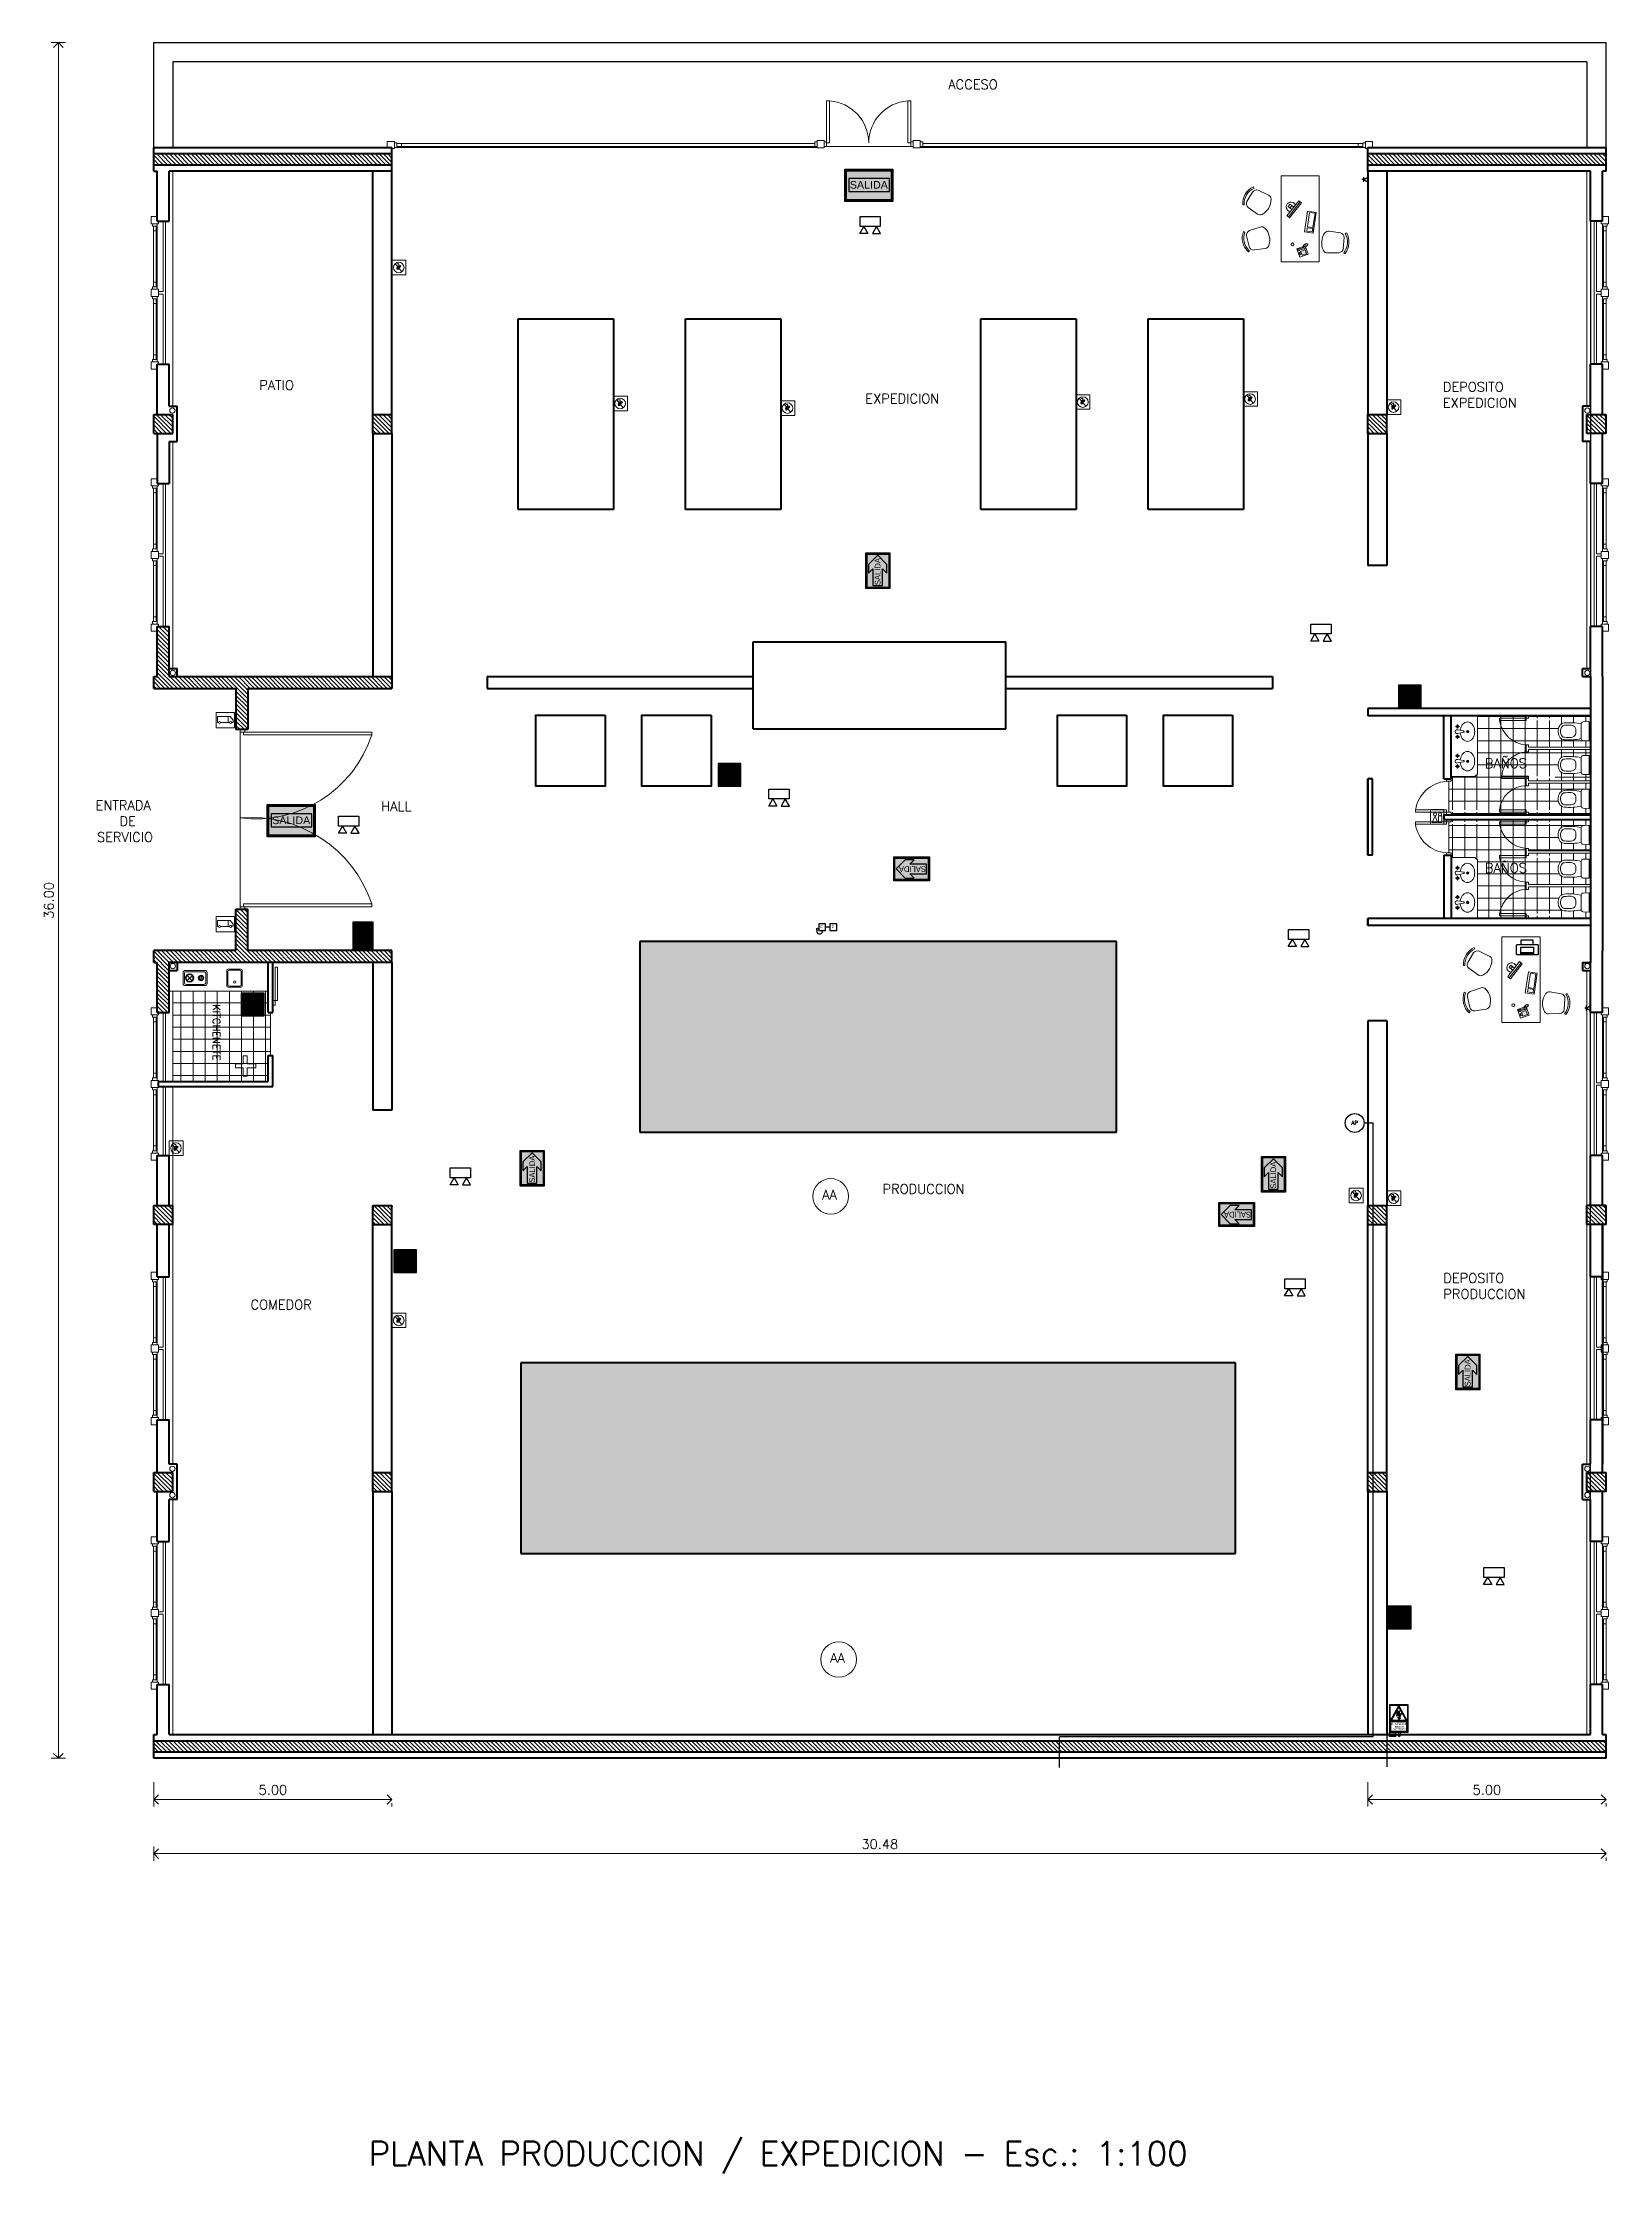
# Model space of a CAD drawing. Extents: x 1009 to 1343, y -172900 to 201.
# Drawn here: x 1088.37 to 1121.22, y 156.1 to 200.81 of the extents above; entities that cross this region are included whole.
import ezdxf

# ---------------------------------------------------------------- set-up
doc = ezdxf.new("R2010")
doc.units = 0
doc.header["$LTSCALE"] = 0.5
doc.linetypes.add('TRAZOS2', pattern=[0.375, 0.25, -0.125])
doc.layers.get('0').update_dxf_attribs({"linetype": 'CONTINUOUS'})
doc.layers.get('Defpoints').update_dxf_attribs({"linetype": 'CONTINUOUS'})
for name, color, linetype in [('1-ALARMA', 1, 'CONTINUOUS'), ('BRIGADAS', 8, 'TRAZOS2'), ('Cableado', 100, 'CONTINUOUS'), ('CIRCUITO DE SALIDA', 8, 'CONTINUOUS'), ('Electricidad', 50, 'CONTINUOUS'), ('GCI-LUZ DE EMERG.LUZ ESTROBOSCOPICA', 12, 'CONTINUOUS'), ('MARCO_FONDO_NEGRO', 7, 'CONTINUOUS'), ('SENÑAL_FONDO_AMIARILLO', 51, 'CONTINUOUS'), ('SEÑAL_FONDO_AUXI_NEGRO', 250, 'CONTINUOUS'), ('SEÑAL_FONDO_FIGURAS', 254, 'CONTINUOUS'), ('SEÑAL_FONDO_NEGRO', 7, 'CONTINUOUS'), ('SEÑAL_FONDO_ROJO', 242, 'CONTINUOUS'), ('SEÑAL_FONDO_VERDE', 86, 'CONTINUOUS')]:
    doc.layers.add(name, color=color, linetype=linetype)
for name, color, linetype, lineweight in [('Acotaciones', 9, 'CONTINUOUS', 9), ('Carpintería', 55, 'CONTINUOUS', 20), ('Detalles .05', 243, 'CONTINUOUS', 5), ('Detalles 01', 8, 'CONTINUOUS', 9), ('Equipamiento fijo', 31, 'CONTINUOUS', 13), ('Equipamiento movil', 33, 'CONTINUOUS', 9), ('EQUIPO DE EMERGENCIA', 200, 'CONTINUOUS', 30), ('Muros corte', 7, 'CONTINUOUS', 40), ('Muros vista', 253, 'CONTINUOUS', 25), ('Punta 015', 64, 'CONTINUOUS', 13), ('Punta 02', 11, 'CONTINUOUS', 20), ('Punta 05', 52, 'CONTINUOUS', 50), ('Sist. contra incendio', 1, 'CONTINUOUS', 18), ('Tratamiento pisos', 251, 'CONTINUOUS', 9), ('Vidrios', 147, 'CONTINUOUS', 13)]:
    doc.layers.add(name, color=color, linetype=linetype, lineweight=lineweight)
doc.styles.add('franklin gothic medium', font='framd.ttf')
doc.styles.add('ROMANS', font='arial.ttf', dxfattribs={"oblique": 1, "height": 0.075})
doc.styles.add('Texto 1.5 mm', font='simplex.shx', dxfattribs={"height": 0.15})
doc.styles.add('Texto 2 mm', font='simplex.shx', dxfattribs={"height": 0.2})
doc.styles.add('Texto 5 mm', font='simplex.shx', dxfattribs={"height": 0.5})
doc.dimstyles.new('Segunda línea', dxfattribs={"dimscale": 0, "dimtxt": 0.2, "dimasz": 0.2, "dimexe": 0.15, "dimexo": 0.5, "dimgap": 0.1, "dimtad": 1, "dimzin": 4, "dimdsep": 46, "dimtxsty": 'Texto 2 mm', "dimblk": 'OPEN90', "dimcen": 2.5, "dimclrd": 256, "dimclre": 256, "dimclrt": 256, "dimadec": 0, "dimazin": 0, "dimtfac": 1, "dimtmove": 2, "dimatfit": 3, "dimldrblk": 'OPEN90', "dimfxl": 1, "dimtolj": 1, "dimtzin": 0, "dimlwd": -1, "dimlwe": -1, "dimarcsym": 0})
pattern_1 = [(360, (8.2273, 63.47578), (6e-17, 0.254), []), (90, (8.2273, 63.47578), (-0.254, 8e-17), [])]
pattern_2 = [(315, (992.96782, 1291.65153), (0.0449012806, 0.0449012806), [])]
pattern_3 = [(315, (978.49282, 1291.65153), (0.0449012806, 0.0449012806), [])]

msp = doc.modelspace()

# ---------------------------------------------------------------- texts
at = {"layer": '1-ALARMA', "ltscale": 0.2, "style": 'ROMANS'}
for p in [(1104.687, 182.218), (1104.921, 182.218)]:
    msp.add_text('F', height=0.064, dxfattribs=at).set_placement(p)
at = {"layer": 'Cableado', "insert": (1115.832, 178.182), "char_height": 0.0807, "attachment_point": 1, "style": 'Texto 5 mm'}
msp.add_mtext_dynamic_manual_height_columns('AP', width=19.34546, gutter_width=2.5, heights=[0], dxfattribs=at)
at = {"layer": 'Electricidad', "insert": (1116.82, 165.315), "char_height": 0.0202, "attachment_point": 1, "style": 'Texto 5 mm'}
msp.add_mtext_dynamic_manual_height_columns('T1', width=19.34546, gutter_width=2.5, heights=[0], dxfattribs=at)
at = {"layer": 'Punta 015', "insert": (1091.94, 180.628), "char_height": 0.15, "width": 1.38855, "attachment_point": 7, "rotation": 270, "style": 'Texto 1.5 mm'}
msp.add_mtext('KITCHENETE', dxfattribs=at)
at = {"layer": 'Punta 02', "char_height": 0.2, "style": 'Texto 2 mm'}
for s, insert, width, attachment_point in [('ACCESO', (1107.371, 200.03), 1.12363, 1), ('PATIO', (1092.911, 193.518), 1.29857, 7), ('DEPOSITO EXPEDICION', (1117.749, 193.149), 1.29857, 7), ('\\P EXPEDICION', (1105.631, 193.236), 1.29857, 7), ('BAÑOS', (1118.63, 185.785), 1.0557, 1), ('\\pi0.15338;ENTRADA     \\P\\pi0.65338;DE \\P\\pi0.18195;SERVICIO', (1089.326, 184.036), 1.63057, 7), ('HALL', (1095.473, 184.68), 1.63057, 7), ('BAÑOS', (1118.63, 183.588), 1.0557, 1), ('\\P PRODUCCION', (1105.991, 176.653), 1.29857, 7), ('DEPOSITO PRODUCCION', (1117.76, 174.449), 1.29857, 7), ('COMEDOR', (1092.729, 174.226), 1.29857, 7)]:
    msp.add_mtext(s, dxfattribs=dict(at, insert=insert, width=width, attachment_point=attachment_point))
at = {"layer": 'Punta 05', "insert": (1095.209, 156.764), "char_height": 0.5, "width": 20.42457, "attachment_point": 1, "style": 'Texto 5 mm'}
msp.add_mtext('PLANTA PRODUCCION / EXPEDICION - Esc.: 1:100', dxfattribs=at)
at = {"layer": 'Vidrios', "char_height": 0.2, "attachment_point": 1, "style": 'Texto 2 mm'}
for insert in [(1104.317, 176.733), (1104.486, 167.015)]:
    msp.add_mtext_dynamic_manual_height_columns('\\pi0.40757;{\\C7;AA}', width=1.17704, gutter_width=2.5, heights=[0], dxfattribs=dict(at, insert=insert))

# ---------------------------------------------------------------- blocks, each defined once
blk = doc.blocks.new('Lavamanos')
at = {"layer": 'Equipamiento movil'}
for p, q in [((-0.118, -0.158), (-0.138, -0.154)), ((-0.118, -0.167), (-0.138, -0.171)), ((-0.114, -0.154), (-0.118, -0.133)), ((-0.114, -0.171), (-0.118, -0.192)), ((-0.105, -0.154), (-0.101, -0.133)), ((-0.105, -0.171), (-0.101, -0.192)), ((-0.101, -0.158), (-0.08, -0.154)), ((-0.101, -0.167), (-0.08, -0.171)), ((-0.015, -0.037), (-0.038, -0.156)), ((0.013, -0.037), (0.036, -0.156)), ((0.102, -0.158), (0.081, -0.154)), ((0.102, -0.167), (0.081, -0.171)), ((0.106, -0.154), (0.102, -0.133)), ((0.106, -0.171), (0.102, -0.192)), ((0.115, -0.154), (0.119, -0.133)), ((0.115, -0.171), (0.119, -0.192)), ((0.119, -0.158), (0.14, -0.154)), ((0.119, -0.167), (0.14, -0.171))]:
    blk.add_line(p, q, dxfattribs=at)
for centre, radius in [((-0.001, 0.048), 0.0249), ((-0.001, 0.048), 0.014), ((-0.109, -0.162), 0.00541), ((0.11, -0.162), 0.00541)]:
    blk.add_circle(centre, radius, dxfattribs=at)
for centre, radius, start, end in [((-0.09, 0.045), 0.115, 150.9639, 180), ((-0.09, 0.045), 0.115, 180, 209.0361), ((-0.047, 0.021), 0.164, 126.7285, 150.9639), ((-0.019, -0.016), 0.211, 107.1746, 126.7285), ((-0.001, -0.075), 0.272, 90, 107.1746), ((-0.001, -0.075), 0.272, 72.8254, 90), ((0.017, -0.016), 0.211, 53.2715, 72.8254), ((0.045, 0.021), 0.164, 29.0361, 53.2715), ((0.088, 0.045), 0.115, 0, 29.0361), ((0.088, 0.045), 0.115, 330.9639, 360), ((-0.047, 0.069), 0.164, 209.0361, 233.2715), ((-0.019, 0.106), 0.211, 233.2715, 252.8254), ((-0.136, -0.163), 0.00882, 105.2781, 254.7219), ((-0.109, -0.162), 0.0226, 108.6122, 162.265), ((-0.109, -0.162), 0.0226, 198.6122, 252.265), ((-0.109, -0.136), 0.00882, 15.2781, 164.7219), ((-0.109, -0.162), 0.00976, 119.0054, 153.1041), ((-0.109, -0.162), 0.00976, 209.0054, 243.1041), ((-0.109, -0.189), 0.00882, 195.2781, 344.7219), ((-0.117, -0.163), 0.00254, 349.6493, 12.8593), ((-0.109, -0.155), 0.00254, 259.6493, 282.8593), ((-0.109, -0.17), 0.00254, 79.6493, 102.8593), ((-0.109, -0.162), 0.00976, 29.0054, 63.1041), ((-0.109, -0.162), 0.00976, 299.0054, 333.1041), ((-0.101, -0.162), 0.00254, 169.6493, 192.8593), ((-0.109, -0.162), 0.0226, 18.6122, 72.265), ((-0.109, -0.162), 0.0226, 288.6122, 342.265), ((-0.001, 0.165), 0.272, 252.8254, 264.2829), ((-0.083, -0.162), 0.00882, 285.2781, 74.7219), ((-0.001, -0.171), 0.0398, 158.1761, 21.8239), ((-0.001, -0.035), 0.014, 352.3829, 187.2442), ((-0.001, 0.165), 0.272, 275.7171, 287.1746), ((0.084, -0.162), 0.00882, 105.2781, 254.7219), ((0.017, 0.106), 0.211, 287.1746, 306.7285), ((0.11, -0.162), 0.0226, 107.735, 161.3878), ((0.11, -0.162), 0.0226, 197.735, 251.3878), ((0.111, -0.136), 0.00882, 15.2781, 164.7219), ((0.11, -0.162), 0.00976, 116.8959, 150.9946), ((0.11, -0.162), 0.00976, 206.8959, 240.9946), ((0.11, -0.189), 0.00882, 195.2781, 344.7219), ((0.103, -0.162), 0.00254, 347.1407, 10.3507), ((0.111, -0.155), 0.00254, 257.1407, 280.3507), ((0.11, -0.17), 0.00254, 77.1407, 100.3507), ((0.11, -0.162), 0.00976, 26.8959, 60.9946), ((0.11, -0.162), 0.00976, 296.8959, 330.9946), ((0.118, -0.163), 0.00254, 167.1407, 190.3507), ((0.11, -0.162), 0.0226, 287.735, 341.3878), ((0.11, -0.162), 0.0226, 17.735, 71.3878), ((0.137, -0.163), 0.00882, 285.2781, 74.7219), ((0.045, 0.069), 0.164, 306.7285, 330.9639)]:
    blk.add_arc(centre, radius, start, end, dxfattribs=at)
blk = doc.blocks.new('inodoro')
at = {"layer": 'Equipamiento fijo'}
for p, q in [((-0.197, 0.127), (-0.202, 0.008)), ((0.194, 0), (-0.194, 0)), ((-0.157, 0.165), (0.157, 0.165)), ((0.197, 0.127), (0.202, 0.008))]:
    blk.add_line(p, q, dxfattribs=at)
for centre, radius, start, end in [((1.09, 0.422), 1.27, 175.4777, 191.6858), ((-0.051, 0.512), 0.125, 117.5857, 175.5072), ((1.095, 0.422), 1.224, 175.5072, 182.1425), ((-0.051, 0.512), 0.075, 117.5857, 175.5072), ((0, 0.415), 0.235, 90, 117.5857), ((0, 0.415), 0.185, 90, 117.5857), ((0, 0.415), 0.235, 62.4143, 90), ((0, 0.415), 0.185, 62.4143, 90), ((0.051, 0.512), 0.075, 4.4928, 62.4143), ((0.051, 0.512), 0.125, 4.4928, 62.4143), ((-1.095, 0.422), 1.224, 357.8575, 4.4928), ((-1.024, 0.418), 1.205, 347.8749, 4.9616), ((-0.194, 0.008), 0.00803, 177.6578, 269.7397), ((-0.157, 0.125), 0.04, 90, 177.3974), ((-0.028, 0.381), 0.101, 182.7072, 247.2321), ((-0.014, 0.396), 0.12, 243.7978, 262.0389), ((0, 0.483), 0.208, 261.594, 278.406), ((0.014, 0.396), 0.12, 277.9611, 296.2022), ((0.028, 0.381), 0.101, 292.7679, 357.2928), ((0.157, 0.125), 0.04, 2.6026, 90), ((0.195, 0.007), 0.00742, 265.6488, 0.2402), ((0.194, 0.008), 0.008, 355.889, 2.6026)]:
    blk.add_arc(centre, radius, start, end, dxfattribs=at)
blk = doc.blocks.new('_Open90')
at = {"color": 0, "linetype": 'ByBlock', "lineweight": -2}
for p, q in [((0, 0), (-1, 0)), ((-0.5, 0.5), (0, 0)), ((0, 0), (-0.5, -0.5))]:
    blk.add_line(p, q, dxfattribs=at)
blk = doc.blocks.new('*D149')
at = {"layer": 'Acotaciones', "transparency": 16777216}
for p, q in [((1088.848, 200.806), (1088.548, 200.806)), ((1088.698, 200.606), (1088.698, 165.006)), ((1088.848, 164.806), (1088.548, 164.806))]:
    blk.add_line(p, q, dxfattribs=at)
at = {"layer": 'Defpoints', "color": 0, "transparency": 16777216}
for p in [(1089.348, 200.806), (1088.698, 164.806), (1089.348, 164.806)]:
    blk.add_point(p, dxfattribs=at)
at = {"layer": 'Acotaciones', "transparency": 16777216, "xscale": 0.2, "yscale": 0.2, "zscale": 0.2}
for p, rotation in [((1088.698, 200.806), 90), ((1088.698, 164.806), 270)]:
    blk.add_blockref('_Open90', p, dxfattribs=dict(at, rotation=rotation))
at = {"layer": 'Acotaciones', "transparency": 16777216, "insert": (1088.498, 182.806), "char_height": 0.2, "attachment_point": 5, "rotation": 90, "style": 'Texto 2 mm'}
blk.add_mtext('\\A1;36.00', dxfattribs=at)
blk = doc.blocks.new('*D150')
at = {"layer": 'Acotaciones', "transparency": 16777216}
for p, q in [((1090.698, 162.956), (1090.698, 162.656)), ((1090.898, 162.806), (1120.973, 162.806)), ((1121.173, 162.728), (1121.173, 162.656))]:
    blk.add_line(p, q, dxfattribs=at)
at = {"layer": 'Defpoints', "color": 0, "transparency": 16777216}
for p in [(1090.698, 163.456), (1121.173, 163.228), (1121.173, 162.806)]:
    blk.add_point(p, dxfattribs=at)
at = {"layer": 'Acotaciones', "transparency": 16777216, "xscale": 0.2, "yscale": 0.2, "zscale": 0.2, "rotation": 180}
blk.add_blockref('_Open90', (1090.698, 162.806), dxfattribs=at)
at = {"layer": 'Acotaciones', "transparency": 16777216, "xscale": 0.2, "yscale": 0.2, "zscale": 0.2}
blk.add_blockref('_Open90', (1121.173, 162.806), dxfattribs=at)
at = {"layer": 'Acotaciones', "transparency": 16777216, "insert": (1105.935, 163.006), "char_height": 0.2, "attachment_point": 5, "style": 'Texto 2 mm'}
blk.add_mtext('\\A1;30.48', dxfattribs=at)
blk = doc.blocks.new('*D151')
at = {"layer": 'Acotaciones', "transparency": 16777216}
for p, q in [((1116.173, 164.306), (1116.173, 163.792)), ((1116.373, 163.942), (1120.973, 163.942)), ((1121.173, 163.864), (1121.173, 163.792))]:
    blk.add_line(p, q, dxfattribs=at)
at = {"layer": 'Defpoints', "color": 0, "transparency": 16777216}
for p in [(1116.173, 164.806), (1121.173, 164.364), (1121.173, 163.942)]:
    blk.add_point(p, dxfattribs=at)
at = {"layer": 'Acotaciones', "transparency": 16777216, "xscale": 0.2, "yscale": 0.2, "zscale": 0.2, "rotation": 180}
blk.add_blockref('_Open90', (1116.173, 163.942), dxfattribs=at)
at = {"layer": 'Acotaciones', "transparency": 16777216, "xscale": 0.2, "yscale": 0.2, "zscale": 0.2}
blk.add_blockref('_Open90', (1121.173, 163.942), dxfattribs=at)
at = {"layer": 'Acotaciones', "transparency": 16777216, "insert": (1118.673, 164.142), "char_height": 0.2, "attachment_point": 5, "style": 'Texto 2 mm'}
blk.add_mtext('\\A1;5.00', dxfattribs=at)
blk = doc.blocks.new('*D152')
at = {"layer": 'Acotaciones', "transparency": 16777216}
for p, q in [((1090.698, 164.306), (1090.698, 163.792)), ((1090.898, 163.942), (1095.498, 163.942)), ((1095.698, 163.864), (1095.698, 163.792))]:
    blk.add_line(p, q, dxfattribs=at)
at = {"layer": 'Defpoints', "color": 0, "transparency": 16777216}
for p in [(1090.698, 164.806), (1095.698, 164.364), (1095.698, 163.942)]:
    blk.add_point(p, dxfattribs=at)
at = {"layer": 'Acotaciones', "transparency": 16777216, "xscale": 0.2, "yscale": 0.2, "zscale": 0.2, "rotation": 180}
blk.add_blockref('_Open90', (1090.698, 163.942), dxfattribs=at)
at = {"layer": 'Acotaciones', "transparency": 16777216, "xscale": 0.2, "yscale": 0.2, "zscale": 0.2}
blk.add_blockref('_Open90', (1095.698, 163.942), dxfattribs=at)
at = {"layer": 'Acotaciones', "transparency": 16777216, "insert": (1093.198, 164.142), "char_height": 0.2, "attachment_point": 5, "style": 'Texto 2 mm'}
blk.add_mtext('\\A1;5.00', dxfattribs=at)
blk = doc.blocks.new('TELEFONO')
at = {"layer": 'Detalles .05'}
for p, q in [((0.139, 0.134), (-0.098, 0.134)), ((-0.098, 0.134), (-0.098, -0.099)), ((-0.071, 0.089), (-0.071, -0.055)), ((-0.043, 0.089), (-0.043, -0.055)), ((0.108, 0.063), (0, 0.063)), ((0, 0.063), (0, -0.063)), ((0.081, 0.108), (0.023, 0.108)), ((0.023, 0.108), (0.023, 0.094)), ((0.023, 0.094), (0.081, 0.094)), ((0.027, 0.041), (0.027, 0.041)), ((0.027, 0.014), (0.027, 0.014)), ((0.054, 0.041), (0.054, 0.041)), ((0.054, 0.014), (0.054, 0.014)), ((0.081, 0.094), (0.081, 0.108)), ((0.081, 0.041), (0.081, 0.041)), ((0.081, 0.014), (0.081, 0.014)), ((0.108, -0.063), (0.108, 0.063)), ((0.139, -0.099), (0.139, 0.134)), ((-0.129, -0.104), (-0.147, -0.11)), ((-0.129, -0.116), (-0.147, -0.121)), ((-0.129, -0.127), (-0.147, -0.133)), ((-0.129, -0.139), (-0.147, -0.145)), ((-0.124, -0.093), (-0.141, -0.098)), ((-0.124, -0.15), (-0.141, -0.156)), ((-0.118, -0.081), (-0.135, -0.087)), ((-0.118, -0.162), (-0.135, -0.168)), ((-0.112, -0.07), (-0.129, -0.075)), ((-0.106, -0.058), (-0.124, -0.064)), ((-0.104, -0.17), (-0.122, -0.176)), ((-0.101, -0.047), (-0.118, -0.052)), ((-0.089, -0.156), (-0.106, -0.162)), ((-0.083, -0.145), (-0.101, -0.15)), ((-0.098, -0.099), (0.139, -0.099)), ((-0.078, -0.133), (-0.095, -0.139)), ((-0.072, -0.121), (-0.089, -0.127)), ((-0.067, -0.083), (-0.078, -0.116)), ((0, -0.063), (0.108, -0.063)), ((0.027, -0.013), (0.027, -0.013)), ((0.027, -0.04), (0.027, -0.04)), ((0.054, -0.013), (0.054, -0.013)), ((0.054, -0.04), (0.054, -0.04)), ((0.081, -0.013), (0.081, -0.013)), ((0.081, -0.04), (0.081, -0.04))]:
    blk.add_line(p, q, dxfattribs=at)
for centre, start, end in [((-0.057, 0.089), 298.4915, 241.5085), ((-0.057, -0.055), 118.4915, 61.5085)]:
    blk.add_arc(centre, 0.0302, start, end, dxfattribs=at)
blk = doc.blocks.new('RECTANG')
for p, q in [((1, 1), (0, 1)), ((0, 1), (0, 0)), ((0, 0), (1, 0)), ((1, 0), (1, 1))]:
    blk.add_line(p, q)
blk = doc.blocks.new('KEYBOARD', base_point=(60, 294))
for p, xscale, yscale, zscale in [((60, 294), 19, 8, 19), ((61, 295), 13, 5, 13), ((75, 295), 3, 5, 3)]:
    blk.add_blockref('RECTANG', p, dxfattribs=dict(xscale=xscale, yscale=yscale, zscale=zscale))
blk = doc.blocks.new('silla compu')
for p, q in [((-0.198, 0.131), (-0.215, -0.107)), ((0.255, 0.058), (0.197, -0.173)), ((-0.225, -0.207), (-0.247, -0.23)), ((0.092, -0.242), (-0.137, -0.206)), ((0.175, -0.271), (0.188, -0.3))]:
    blk.add_line(p, q)
for centre, radius, start, end in [((-0.105, 0.124), 0.0936, 112.4967, 175.8734), ((-0.005, -0.116), 0.354, 49.3107, 112.4967), ((0.175, 0.085), 0.0838, 341.6928, 53.5518), ((0.022, 0.055), 0.392, 226.6455, 295.1618), ((0.022, 0.055), 0.361, 226.6972, 295.1102), ((-0.122, -0.113), 0.0936, 175.8734, 260.9037), ((0.098, -0.138), 0.105, 266.1879, 340.6498)]:
    blk.add_arc(centre, radius, start, end)
blk = doc.blocks.new('SAL4')
at = {"layer": 'SEÑAL_FONDO_FIGURAS'}
h = blk.add_hatch(color=256, dxfattribs=at)
h.paths.add_polyline_path([(845.813, 731.021), (845.813, 731.497), (846.534, 731.497), (846.534, 731.021)])
h.paths.add_polyline_path([(846.521, 731.034), (846.521, 731.484), (845.826, 731.484), (845.826, 731.034)], flags=16)
h.paths.add_polyline_path([(846.4, 731.149), (845.903, 731.149), (845.903, 731.382), (846.4, 731.382)], flags=8)
blk.add_hatch(color=256, dxfattribs=at).paths.add_polyline_path([(846.495, 731.364), (845.862, 731.364), (845.862, 731.163), (846.495, 731.163)])
at = {"layer": 'SEÑAL_FONDO_VERDE'}
h = blk.add_hatch(color=256, dxfattribs=at)
h.paths.add_polyline_path([(846.521, 731.484), (845.826, 731.484), (845.826, 731.034), (846.521, 731.034)])
h.paths.add_polyline_path([(846.495, 731.364), (846.495, 731.163), (845.862, 731.163), (845.862, 731.364)], flags=16)
at = {"layer": 'MARCO_FONDO_NEGRO'}
blk.add_lwpolyline([(846.547, 731.008), (845.8, 731.008), (845.8, 731.51), (846.547, 731.51)], close=True, dxfattribs=at)
at = {"layer": 'SEÑAL_FONDO_FIGURAS'}
blk.add_lwpolyline([(846.534, 731.021), (846.534, 731.497), (845.813, 731.497), (845.813, 731.021)], close=True, dxfattribs=at)
at = {"layer": 'SEÑAL_FONDO_NEGRO'}
blk.add_lwpolyline([(846.521, 731.034), (845.826, 731.034), (845.826, 731.484), (846.521, 731.484)], close=True, dxfattribs=at)
at = {"layer": 'SEÑAL_FONDO_VERDE'}
blk.add_lwpolyline([(845.862, 731.163), (846.495, 731.163), (846.495, 731.364), (845.862, 731.364)], close=True, dxfattribs=at)
at = {"layer": 'SEÑAL_FONDO_VERDE', "style": 'franklin gothic medium', "width": 1.05}
blk.add_text('SALIDA', height=0.1185, dxfattribs=at).set_placement((845.879, 731.206))
blk = doc.blocks.new('A$C4F586106')
at = {"layer": 'SEÑAL_FONDO_FIGURAS'}
h = blk.add_hatch(color=256, dxfattribs=at)
h.paths.add_polyline_path([(1.092, 0.238), (0.029, 0.238), (0.029, 1.85), (1.092, 1.85)])
h.paths.add_polyline_path([(1.063, 1.821), (0.058, 1.821), (0.058, 0.267), (1.063, 0.267)], flags=16)
h.paths.add_polyline_path([(0.807, 1.55), (0.807, 0.438), (0.287, 0.438), (0.287, 1.55)], flags=8)
blk.add_hatch(color=256, dxfattribs=at).paths.add_polyline_path([(0.553, 1.768), (0.126, 1.339), (0.126, 0.925), (0.327, 1.132), (0.327, 0.349), (0.553, 0.349), (0.778, 0.349), (0.778, 1.132), (0.979, 0.925), (0.979, 1.339)])
at = {"layer": 'SEÑAL_FONDO_VERDE'}
h = blk.add_hatch(color=256, dxfattribs=at)
h.paths.add_polyline_path([(0.058, 0.267), (0.058, 1.821), (1.063, 1.821), (1.063, 0.267)])
h.paths.add_polyline_path([(0.327, 0.349), (0.553, 0.349), (0.778, 0.349), (0.778, 1.132), (0.979, 0.925), (0.979, 1.339), (0.553, 1.768), (0.126, 1.339), (0.126, 0.925), (0.327, 1.132)], flags=16)
at = {"layer": 'MARCO_FONDO_NEGRO'}
blk.add_lwpolyline([(1.121, 1.879), (1.121, 0.209), (0, 0.209), (0, 1.879)], close=True, dxfattribs=at)
at = {"layer": 'SEÑAL_FONDO_FIGURAS'}
blk.add_lwpolyline([(1.092, 1.85), (0.029, 1.85), (0.029, 0.238), (1.092, 0.238)], close=True, dxfattribs=at)
at = {"layer": 'SEÑAL_FONDO_NEGRO'}
blk.add_lwpolyline([(1.063, 1.821), (1.063, 0.267), (0.058, 0.267), (0.058, 1.821)], close=True, dxfattribs=at)
at = {"layer": 'SEÑAL_FONDO_VERDE'}
for points in [[(1.063, 1.821), (1.063, 0.267), (0.058, 0.267), (0.058, 1.821)], [(0.553, 0.349), (0.778, 0.349), (0.778, 1.132), (0.979, 0.925), (0.979, 1.339), (0.553, 1.768), (0.126, 1.339), (0.126, 0.925), (0.327, 1.132), (0.327, 0.349)], [(0.553, 0.349), (0.778, 0.349), (0.778, 1.132), (0.979, 0.925), (0.979, 1.339), (0.553, 1.768), (0.126, 1.339), (0.126, 0.925), (0.327, 1.132), (0.327, 0.349)]]:
    blk.add_lwpolyline(points, close=True, dxfattribs=at)
at = {"layer": 'SEÑAL_FONDO_VERDE', "style": 'franklin gothic medium'}
blk.add_text('SALIDA', height=0.2658, rotation=90, dxfattribs=at).set_placement((0.681, 0.372))
blk = doc.blocks.new('A$C6C4A3897')
at = {"layer": 'SEÑAL_FONDO_FIGURAS'}
h = blk.add_hatch(color=256, dxfattribs=at)
h.paths.add_polyline_path([(2.15, -0.04), (0.04, -0.04), (0.04, -2.14), (2.15, -2.14)])
h.paths.add_polyline_path([(2.09, -2.08), (0.1, -2.08), (0.1, -0.1), (2.09, -0.1)], flags=16)
h.paths.add_polyline_path([(1.49, -1.86, -0.414214), (1.36, -1.99), (0.97, -1.99, -0.414214), (0.84, -1.86), (0.84, -1.79), (0.71, -1.79), (0.71, -1.7), (0.74, -1.7), (0.74, -1.66), (0.71, -1.66), (0.71, -1.58), (0.74, -1.58, 0.083884), (0.69, -1.4), (0.5, -0.9, -0.214308), (0.52, -0.58, -0.167733), (0.74, -0.42, -0.097156), (0.97, -0.35), (0.97, -0.32), (1.06, -0.32), (1.06, -0.35), (1.09, -0.35, -0.303754), (1.17, -0.3, -0.115313), (1.53, -0.18), (1.53, -0.21, 0.177163), (1.27, -0.33, -0.189272), (1.62, -0.41), (1.59, -0.42, 0.309273), (1.56, -0.41), (1.52, -0.42, 0.291679), (1.46, -0.4), (1.42, -0.41, 0.202341), (1.34, -0.39), (1.3, -0.4, 0.390383), (1.25, -0.38, -0.914616), (1.08, -0.4), (1.06, -0.4), (1.06, -0.43), (0.97, -0.43), (0.97, -0.4, 0.074097), (0.78, -0.46, 0.17086), (0.58, -0.63, 0.207162), (0.6, -0.98), (0.76, -1.4, -0.083589), (0.79, -1.58), (0.82, -1.58), (0.82, -1.66), (0.79, -1.66), (0.79, -1.7), (0.84, -1.7), (0.84, -0.63, -0.204768), (1.05, -0.51, 0.117351), (1.08, -0.43, 0.582578), (1.25, -0.43, 0.113638), (1.28, -0.51, -0.204768), (1.49, -0.63)], flags=0)
h.paths.add_polyline_path([(1.18, -0.44), (1.17, -0.36), (1.15, -0.44, -6.735071)], flags=0)
at = {"layer": 'SEÑAL_FONDO_ROJO'}
h = blk.add_hatch(color=256, dxfattribs=at)
h.paths.add_polyline_path([(2.09, -0.1), (0.1, -0.1), (0.1, -2.08), (2.09, -2.08)])
h.paths.add_polyline_path([(1.49, -1.86, -0.414214), (1.36, -1.99), (0.97, -1.99, -0.414214), (0.84, -1.86), (0.84, -1.79), (0.71, -1.79), (0.71, -1.7), (0.74, -1.7), (0.74, -1.66), (0.71, -1.66), (0.71, -1.58), (0.74, -1.58, 0.083884), (0.69, -1.4), (0.5, -0.9, -0.214308), (0.52, -0.58, -0.167733), (0.74, -0.42, -0.097156), (0.97, -0.35), (0.97, -0.32), (1.06, -0.32), (1.06, -0.35), (1.09, -0.35, -0.303754), (1.17, -0.3, -0.115313), (1.53, -0.18), (1.53, -0.21, 0.177163), (1.27, -0.33, -0.189272), (1.62, -0.41), (1.59, -0.42, 0.309273), (1.56, -0.41), (1.52, -0.42, 0.291679), (1.46, -0.4), (1.42, -0.41, 0.202341), (1.34, -0.39), (1.3, -0.4, 0.390383), (1.25, -0.38, -0.914616), (1.08, -0.4), (1.06, -0.4), (1.06, -0.43), (0.97, -0.43), (0.97, -0.4, 0.074097), (0.78, -0.46, 0.17086), (0.58, -0.63, 0.207162), (0.6, -0.98), (0.76, -1.4, -0.083589), (0.79, -1.58), (0.82, -1.58), (0.82, -1.66), (0.79, -1.66), (0.79, -1.7), (0.84, -1.7), (0.84, -0.63, -0.204768), (1.05, -0.51, 0.117351), (1.08, -0.43, 0.582578), (1.25, -0.43, 0.113638), (1.28, -0.51, -0.204768), (1.49, -0.63)], flags=16)
h.paths.add_polyline_path([(1.18, -0.44), (1.17, -0.36), (1.15, -0.44, -6.735071)], flags=0)
at = {"layer": 'MARCO_FONDO_NEGRO'}
for p, q in [((2.19, 0), (0, 0)), ((0, 0), (0, -2.18)), ((2.19, -2.18), (2.19, 0)), ((0, -2.18), (2.19, -2.18))]:
    blk.add_line(p, q, dxfattribs=at)
at = {"layer": 'SEÑAL_FONDO_FIGURAS'}
for points in [[(0.04, -2.14), (2.15, -2.14), (2.15, -0.04), (0.04, -0.04)], [(0.1, -2.08), (0.1, -0.1), (2.09, -0.1), (2.09, -2.08)]]:
    blk.add_lwpolyline(points, close=True, dxfattribs=at)
for points in [[(1.08, -0.43, -0.117351), (1.05, -0.51, 0.204768), (0.84, -0.63), (0.84, -1.7), (0.79, -1.7), (0.79, -1.66), (0.82, -1.66), (0.82, -1.58), (0.79, -1.58, 0.083589), (0.76, -1.4), (0.6, -0.98, -0.207162), (0.58, -0.63, -0.17086), (0.78, -0.46, -0.074097), (0.97, -0.4), (0.97, -0.43), (1.06, -0.43), (1.06, -0.4), (1.08, -0.4, 0.914616), (1.25, -0.38, -0.390383), (1.3, -0.4), (1.34, -0.39, -0.202341), (1.42, -0.41), (1.46, -0.4, -0.291679), (1.52, -0.42), (1.56, -0.41, -0.309273), (1.59, -0.42), (1.62, -0.41, 0.189272), (1.27, -0.33, -0.177163), (1.53, -0.21), (1.53, -0.18, 0.115313), (1.17, -0.3, 0.303754), (1.09, -0.35), (1.06, -0.35), (1.06, -0.32), (0.97, -0.32), (0.97, -0.35, 0.097156), (0.74, -0.42, 0.167733), (0.52, -0.58, 0.214308), (0.5, -0.9), (0.69, -1.4, -0.083884), (0.74, -1.58), (0.71, -1.58), (0.71, -1.66), (0.74, -1.66), (0.74, -1.7), (0.71, -1.7), (0.71, -1.79), (0.84, -1.79), (0.84, -1.86, 0.414214), (0.97, -1.99), (1.36, -1.99, 0.414214), (1.49, -1.86), (1.49, -0.63, 0.204768), (1.28, -0.51, -0.113638), (1.25, -0.43, -0.582578)], [(1.17, -0.36), (1.18, -0.44, 6.735071), (1.15, -0.44)]]:
    blk.add_lwpolyline(points, format="xyb", close=True, dxfattribs=at)
blk = doc.blocks.new('A$C04752EFD')
at = {"layer": 'GCI-LUZ DE EMERG.LUZ ESTROBOSCOPICA', "color": 1}
blk.add_lwpolyline([(-0.177, -0.173), (-0.177, 0), (0.177, 0), (0.177, -0.173)], close=True, dxfattribs=at)
at = {"layer": 'GCI-LUZ DE EMERG.LUZ ESTROBOSCOPICA'}
for points in [[(0.177, -0.173), (-0.177, -0.173), (-0.177, 0), (0.177, 0)], [(-0.109, -0.173), (-0.038, -0.297), (-0.18, -0.297)], [(0.109, -0.173), (0.038, -0.297), (0.18, -0.297)]]:
    blk.add_lwpolyline(points, close=True, dxfattribs=at)
blk = doc.blocks.new('ELECT')
at = {"layer": 'SEÑAL_FONDO_AUXI_NEGRO'}
h = blk.add_hatch(color=2, dxfattribs=at)
h.paths.add_polyline_path([(0.91, -0.11), (0.11, -1.54), (0.91, -1.54), (1.7, -1.54)])
h.paths.add_polyline_path([(1.61, -1.49), (0.91, -1.49), (0.21, -1.49), (0.91, -0.22)], flags=16)
h.paths.add_polyline_path([(0.99, -1.3), (1.07, -1.3), (0.9, -1.44), (0.84, -1.22), (0.91, -1.26), (0.95, -1.01), (0.73, -1.1), (0.79, -0.56), (0.87, -0.64), (0.97, -0.58), (0.9, -0.93), (1.14, -0.84)], flags=0)
at = {"layer": 'MARCO_FONDO_NEGRO', "color": 2}
for points in [[(0, -2.68), (1.81, -2.68), (1.81, 0), (0, 0)], [(0.06, -2.63), (0.06, -0.06), (1.76, -0.06), (1.76, -2.63)]]:
    blk.add_lwpolyline(points, close=True, dxfattribs=at)
at = {"layer": 'SENÑAL_FONDO_AMIARILLO', "color": 2}
for points in [[(0.11, -1.66), (0.11, -2.57), (1.7, -2.57), (1.7, -1.66)], [(0.91, -1.49), (1.61, -1.49), (0.91, -0.22), (0.21, -1.49)]]:
    blk.add_lwpolyline(points, close=True, dxfattribs=at)
blk.add_lwpolyline([(0.91, -1.26), (0.95, -1.01), (0.73, -1.1), (0.79, -0.56), (0.87, -0.64), (0.97, -0.58), (0.9, -0.93), (1.14, -0.84), (0.99, -1.3), (1.07, -1.3), (0.9, -1.44), (0.84, -1.22), (0.91, -1.26)], dxfattribs=at)
at = {"layer": 'SEÑAL_FONDO_AUXI_NEGRO', "color": 2}
for points in [[(0.91, -1.54), (0.11, -1.54), (0.91, -0.11), (1.7, -1.54)], [(0.91, -1.49), (1.61, -1.49), (0.91, -0.22), (0.21, -1.49)]]:
    blk.add_lwpolyline(points, close=True, dxfattribs=at)
blk.add_lwpolyline([(0.91, -1.26), (0.95, -1.01), (0.73, -1.1), (0.79, -0.56), (0.87, -0.64), (0.97, -0.58), (0.9, -0.93), (1.14, -0.84), (0.99, -1.3), (1.07, -1.3), (0.9, -1.44), (0.84, -1.22), (0.91, -1.26)], dxfattribs=at)
at = {"layer": 'SEÑAL_FONDO_AUXI_NEGRO', "color": 2, "style": 'franklin gothic medium'}
for s, height, p in [('ATENCION', 0.226, (0.17, -1.96)), ('RIESGO', 0.161, (0.52, -2.23)), ('ELECTRICO', 0.161, (0.32, -2.47))]:
    blk.add_text(s, height=height, dxfattribs=at).set_placement(p)
blk = doc.blocks.new('manguera contra incendios')
at = {"layer": 'SEÑAL_FONDO_FIGURAS'}
h = blk.add_hatch(color=7, dxfattribs=at)
h.paths.add_polyline_path([(760.96, 450.27), (759.54, 450.27), (759.54, 448.17), (760.96, 448.17)])
h.paths.add_polyline_path([(760.91, 448.81), (759.59, 448.81), (759.59, 450.23), (760.91, 450.23)], flags=16)
h.paths.add_polyline_path([(760.91, 448.77), (760.91, 448.21), (759.59, 448.21), (759.59, 448.77)], flags=16)
h = blk.add_hatch(color=7, dxfattribs=at)
h.paths.add_polyline_path([(760.56, 449.67), (760.44, 449.67), (760.44, 450.04, 0.776631), (760.32, 450.04, -0.320208), (760.39, 449.99), (760.39, 449.27, -0.215578), (760.36, 449.22, 0.507053), (760.44, 449.25), (760.44, 449.61), (760.56, 449.61, 8.922745)])
h.paths.add_polyline_path([(760.6, 449.62), (760.68, 449.62), (760.68, 449.55, -0.322484)], flags=16)
h.paths.add_polyline_path([(760.6, 449.66, -0.322484), (760.68, 449.73), (760.68, 449.66)], flags=16)
h.paths.add_polyline_path([(760.7, 449.62), (760.78, 449.62, -0.322484), (760.7, 449.55)], flags=16)
h.paths.add_polyline_path([(760.7, 449.66), (760.7, 449.73, -0.322484), (760.78, 449.66)], flags=16)
h.paths.add_polyline_path([(760.36, 449.97, 0.414214), (760.33, 450.01), (760.32, 450.01, 0.414214), (760.28, 449.97), (760.28, 449.26, 0.414214), (760.32, 449.23), (760.33, 449.23, 0.414214), (760.36, 449.26)])
h.paths.add_polyline_path([(760.26, 449.97, 0.414214), (760.22, 450.01), (760.21, 450.01, 0.414214), (760.18, 449.97), (760.18, 449.26, 0.414214), (760.21, 449.23), (760.22, 449.23, 0.414214), (760.26, 449.26)])
h.paths.add_polyline_path([(760.15, 449.97, 0.414214), (760.12, 450.01), (760.11, 450.01, 0.414214), (760.08, 449.97), (760.08, 449.26, 0.414214), (760.11, 449.23), (760.12, 449.23, 0.414214), (760.15, 449.26)])
h.paths.add_polyline_path([(760.04, 449.97, 0.414214), (760.01, 450.01), (760, 450.01, 0.414214), (759.97, 449.97), (759.97, 449.26, 0.414214), (760, 449.23), (760.01, 449.23, 0.414214), (760.04, 449.26)])
h.paths.add_polyline_path([(759.94, 449.97, 0.414214), (759.9, 450.01), (759.9, 450.01, 0.414214), (759.86, 449.97), (759.86, 449.14), (759.94, 449.14)])
h.paths.add_polyline_path([(759.84, 449.99, -0.320208), (759.9, 450.04, 0.776631), (759.79, 450.04), (759.79, 449.25, 0.342223), (759.84, 449.21)])
h.paths.add_polyline_path([(759.97, 449.09), (759.97, 449.1, 0.414214), (759.94, 449.13), (759.86, 449.13, 0.414214), (759.82, 449.1), (759.82, 449.09, 0.414214), (759.86, 449.06), (759.94, 449.06, 0.414214)])
h.paths.add_polyline_path([(759.94, 449.05), (759.86, 449.05), (759.86, 448.96), (759.89, 448.84), (759.91, 448.84), (759.94, 448.96)])
at = {"layer": 'SEÑAL_FONDO_ROJO'}
h = blk.add_hatch(color=254, dxfattribs=at)
h.paths.add_polyline_path([(760.91, 450.23), (759.59, 450.23), (759.59, 448.81), (760.91, 448.81)])
h.paths.add_polyline_path([(760.44, 450.04), (760.44, 449.67), (760.56, 449.67, -8.922745), (760.56, 449.61), (760.44, 449.61), (760.44, 449.25, -0.507053), (760.36, 449.22, 0.215578), (760.39, 449.27), (760.39, 449.99, 0.320208), (760.32, 450.04, -0.776631)], flags=16)
h.paths.add_polyline_path([(760.36, 449.97), (760.36, 449.26, -0.414214), (760.33, 449.23), (760.32, 449.23, -0.414214), (760.28, 449.26), (760.28, 449.97, -0.414214), (760.32, 450.01), (760.33, 450.01, -0.414214)], flags=16)
h.paths.add_polyline_path([(760.68, 449.73), (760.68, 449.66), (760.6, 449.66, -0.322484)], flags=0)
h.paths.add_polyline_path([(760.7, 449.73, -0.322484), (760.78, 449.66), (760.7, 449.66)], flags=0)
h.paths.add_polyline_path([(760.26, 449.97), (760.26, 449.26, -0.414214), (760.22, 449.23), (760.21, 449.23, -0.414214), (760.18, 449.26), (760.18, 449.97, -0.414214), (760.21, 450.01), (760.22, 450.01, -0.414214)], flags=16)
h.paths.add_polyline_path([(760.68, 449.62), (760.68, 449.55, -0.322484), (760.6, 449.62)], flags=0)
h.paths.add_polyline_path([(760.7, 449.62), (760.78, 449.62, -0.322484), (760.7, 449.55)], flags=0)
h.paths.add_polyline_path([(760.15, 449.97), (760.15, 449.26, -0.414214), (760.12, 449.23), (760.11, 449.23, -0.414214), (760.08, 449.26), (760.08, 449.97, -0.414214), (760.11, 450.01), (760.12, 450.01, -0.414214)], flags=16)
h.paths.add_polyline_path([(760.04, 449.97), (760.04, 449.26, -0.414214), (760.01, 449.23), (760, 449.23, -0.414214), (759.97, 449.26), (759.97, 449.97, -0.414214), (760, 450.01), (760.01, 450.01, -0.414214)], flags=16)
h.paths.add_polyline_path([(759.94, 449.97), (759.94, 449.14), (759.86, 449.14), (759.86, 449.97, -0.414214), (759.9, 450.01), (759.9, 450.01, -0.414214)], flags=16)
h.paths.add_polyline_path([(759.9, 450.04, 0.320208), (759.84, 449.99), (759.84, 449.21, -0.342223), (759.79, 449.25), (759.79, 450.04, -0.776631)], flags=16)
h.paths.add_polyline_path([(759.97, 449.1), (759.97, 449.09, -0.414214), (759.94, 449.06), (759.86, 449.06, -0.414214), (759.82, 449.09), (759.82, 449.1, -0.414214), (759.86, 449.13), (759.94, 449.13, -0.414214)], flags=16)
h.paths.add_polyline_path([(759.94, 449.05), (759.94, 448.96), (759.91, 448.84), (759.89, 448.84), (759.86, 448.96), (759.86, 449.05)], flags=16)
blk.add_hatch(color=254, dxfattribs=at).paths.add_polyline_path([(760.91, 448.77), (759.59, 448.77), (759.59, 448.21), (760.91, 448.21)])
at = {"layer": 'MARCO_FONDO_NEGRO', "color": 7}
blk.add_lwpolyline([(759.5, 448.13), (759.5, 450.31), (761, 450.31), (761, 448.13)], close=True, dxfattribs=at)
at = {"layer": 'SEÑAL_FONDO_FIGURAS', "color": 7}
blk.add_line((759.9, 450.01), (759.9, 450.01), dxfattribs=at)
for points in [[(759.54, 448.17), (760.96, 448.17), (760.96, 450.27), (759.54, 450.27)], [(759.59, 448.81), (759.59, 450.23), (760.91, 450.23), (760.91, 448.81)], [(759.59, 448.81), (759.59, 450.23), (760.91, 450.23), (760.91, 448.81)], [(759.94, 449.05), (759.94, 448.96), (759.91, 448.84), (759.89, 448.84), (759.86, 448.96), (759.86, 449.05)], [(759.59, 448.77), (760.91, 448.77), (760.91, 448.21), (759.59, 448.21)], [(759.59, 448.77), (760.91, 448.77), (760.91, 448.21), (759.59, 448.21)]]:
    blk.add_lwpolyline(points, close=True, dxfattribs=at)
for points in [[(759.84, 449.99, -0.320208), (759.9, 450.04, 0.776631), (759.79, 450.04), (759.79, 449.25, 0.342223), (759.84, 449.21)], [(759.97, 449.1), (759.97, 449.09, -0.414214), (759.94, 449.06), (759.86, 449.06, -0.414214), (759.82, 449.09), (759.82, 449.1, -0.414214), (759.86, 449.13), (759.94, 449.13, -0.414214)], [(760, 450.01), (760.01, 450.01, -0.414214), (760.04, 449.97), (760.04, 449.26, -0.414214), (760.01, 449.23), (760, 449.23, -0.414214), (759.97, 449.26), (759.97, 449.97, -0.414214)], [(760.11, 450.01), (760.12, 450.01, -0.414214), (760.15, 449.97), (760.15, 449.26, -0.414214), (760.12, 449.23), (760.11, 449.23, -0.414214), (760.08, 449.26), (760.08, 449.97, -0.414214)], [(760.21, 450.01), (760.22, 450.01, -0.414214), (760.26, 449.97), (760.26, 449.26, -0.414214), (760.22, 449.23), (760.21, 449.23, -0.414214), (760.18, 449.26), (760.18, 449.97, -0.414214)], [(760.32, 450.01), (760.33, 450.01, -0.414214), (760.36, 449.97), (760.36, 449.26, -0.414214), (760.33, 449.23), (760.32, 449.23, -0.414214), (760.28, 449.26), (760.28, 449.97, -0.414214)], [(760.68, 449.73, 0.322484), (760.6, 449.66), (760.68, 449.66)], [(760.6, 449.62), (760.68, 449.62), (760.68, 449.55, -0.322484)], [(760.7, 449.66), (760.78, 449.66, 0.322484), (760.7, 449.73)], [(760.7, 449.62), (760.78, 449.62, -0.322484), (760.7, 449.55)]]:
    blk.add_lwpolyline(points, format="xyb", close=True, dxfattribs=at)
for points in [[(759.9, 450.01, -0.414214), (759.94, 449.97), (759.94, 449.14), (759.86, 449.14), (759.86, 449.97)], [(760.56, 449.61, 8.922745), (760.56, 449.67), (760.44, 449.67), (760.44, 450.04, 0.776631), (760.32, 450.04, -0.320208), (760.39, 449.99), (760.39, 449.27, -0.215578), (760.36, 449.22, 0.507053), (760.44, 449.25), (760.44, 449.61), (760.56, 449.61)]]:
    blk.add_lwpolyline(points, format="xyb", dxfattribs=at)
blk.add_arc((759.9, 449.97), 0.0346, 90, 180, dxfattribs=at)
at = {"layer": 'SEÑAL_FONDO_FIGURAS', "color": 7, "style": 'franklin gothic medium'}
for s, height, p in [('MANGUERA', 0.15, (759.67, 448.58)), ('INCENDIOS', 0.126, (759.82, 448.26)), ('CONTRA', 0.126, (759.92, 448.42))]:
    blk.add_text(s, height=height, dxfattribs=at).set_placement(p)

# ---------------------------------------------------------------- dimensions: what is measured, and where the dimension line sits
at = {"layer": 'Acotaciones'}
dim = msp.add_linear_dim(base=(1088.698, 164.806), p1=(1089.348, 200.806), p2=(1089.348, 164.806), angle=270, dimstyle='Segunda línea', override={"dimscale": 1}, dxfattribs=at)
dim.commit()
dim.dimension.update_dxf_attribs({"geometry": '*D149', "text_midpoint": (1088.498, 182.806)})
for base, p1, p2, picture, middle in [((1095.698, 163.942), (1090.698, 164.806), (1095.698, 164.364), '*D152', (1093.198, 164.142)), ((1121.173, 163.942), (1116.173, 164.806), (1121.173, 164.364), '*D151', (1118.673, 164.142)), ((1121.172934706, 162.805893198), (1090.697934706, 163.455893198), (1121.172934706, 163.227830809), '*D150', (1105.935434706, 163.005893198))]:
    dim = msp.add_linear_dim(base=base, p1=p1, p2=p2, dimstyle='Segunda línea', override={"dimscale": 1}, dxfattribs=at)
    dim.commit()
    dim.dimension.update_dxf_attribs({"geometry": picture, "text_midpoint": middle})

# ---------------------------------------------------------------- hatches: boundary and pattern name
at = {"layer": 'Detalles 01'}
h = msp.add_hatch(dxfattribs=at)
h.set_pattern_fill('ANSI31', color=256, scale=0.02, angle=-90, style=0)
h.set_pattern_definition(pattern_3)
h.paths.add_polyline_path([(1095.698, 198.236), (1095.698, 198.476), (1090.698, 198.476), (1090.698, 198.236)])
h = msp.add_hatch(dxfattribs=at)
h.set_pattern_fill('ANSI31', color=256, scale=0.02, angle=-90, style=0)
h.set_pattern_definition([(315, (945.75014, 1294.4713), (0.0449012806, 0.0449012806), [])])
h.paths.add_polyline_path([(1121.173, 198.236), (1121.173, 198.476), (1116.173, 198.476), (1116.173, 198.236)])
h = msp.add_hatch(dxfattribs=at)
h.set_pattern_fill('ANSI31', color=256, scale=0.02, angle=-90, style=0)
h.set_pattern_definition(pattern_3)
h.paths.add_polyline_path([(1091.098, 192.606), (1091.098, 193.006), (1090.698, 193.006), (1090.698, 192.606)])
h = msp.add_hatch(dxfattribs=at)
h.set_pattern_fill('ANSI31', color=256, scale=0.02, angle=-90, style=0)
h.set_pattern_definition(pattern_3)
h.paths.add_polyline_path([(1095.298, 192.606), (1095.698, 192.606), (1095.698, 193.006), (1095.298, 193.006)])
h = msp.add_hatch(dxfattribs=at)
h.set_pattern_fill('ANSI31', color=256, scale=0.02, angle=-90, style=0)
h.set_pattern_definition(pattern_2)
h.paths.add_polyline_path([(1116.173, 193.006), (1116.173, 192.606), (1116.573, 192.606), (1116.573, 193.006)])
h = msp.add_hatch(dxfattribs=at)
h.set_pattern_fill('ANSI31', color=256, scale=0.02, angle=-90, style=0)
h.set_pattern_definition(pattern_2)
h.paths.add_polyline_path([(1121.173, 193.006), (1120.773, 193.006), (1120.773, 192.606), (1121.173, 192.606)])
h = msp.add_hatch(dxfattribs=at)
h.set_pattern_fill('ANSI31,_O', color=256, scale=0.02, angle=-90)
h.set_pattern_definition(pattern_3)
h.paths.add_polyline_path([(1092.423, 186.39), (1092.673, 186.39), (1092.673, 187.256), (1095.698, 187.256), (1095.698, 187.506), (1091.023, 187.506), (1091.023, 188.556), (1090.773, 188.556), (1090.773, 187.506), (1090.698, 187.506), (1090.698, 187.256), (1092.423, 187.256)])
h = msp.add_hatch(dxfattribs=at)
h.set_pattern_fill('ANSI31,_O', color=256, scale=0.02, angle=-90)
h.set_pattern_definition(pattern_3)
h.paths.add_polyline_path([(1092.673, 182.623), (1092.423, 182.623), (1092.423, 181.756), (1090.698, 181.756), (1090.698, 181.506), (1090.773, 181.506), (1090.773, 180.456), (1091.023, 180.456), (1091.023, 181.506), (1095.698, 181.506), (1095.698, 181.756), (1092.673, 181.756)])
h = msp.add_hatch(dxfattribs=at)
h.set_pattern_fill('ANSI31', color=256, scale=0.02, angle=-90, style=0)
h.set_pattern_definition(pattern_3)
h.paths.add_polyline_path([(1090.698, 176.006), (1091.098, 176.006), (1091.098, 176.406), (1090.698, 176.406)])
h = msp.add_hatch(dxfattribs=at)
h.set_pattern_fill('ANSI31', color=256, scale=0.02, angle=-90, style=0)
h.set_pattern_definition(pattern_3)
h.paths.add_polyline_path([(1095.698, 176.406), (1095.298, 176.406), (1095.298, 176.006), (1095.698, 176.006)])
h = msp.add_hatch(dxfattribs=at)
h.set_pattern_fill('ANSI31', color=256, scale=0.02, angle=-90, style=0)
h.set_pattern_definition(pattern_2)
h.paths.add_polyline_path([(1116.173, 176.006), (1116.573, 176.006), (1116.573, 176.406), (1116.173, 176.406)])
h = msp.add_hatch(dxfattribs=at)
h.set_pattern_fill('ANSI31', color=256, scale=0.02, angle=-90, style=0)
h.set_pattern_definition(pattern_2)
h.paths.add_polyline_path([(1120.773, 176.406), (1120.773, 176.006), (1121.173, 176.006), (1121.173, 176.406)])
h = msp.add_hatch(dxfattribs=at)
h.set_pattern_fill('ANSI31', color=256, scale=0.02, angle=-90, style=0)
h.set_pattern_definition(pattern_3)
h.paths.add_polyline_path([(1090.698, 170.806), (1090.698, 170.406), (1091.098, 170.406), (1091.098, 170.806)])
h = msp.add_hatch(dxfattribs=at)
h.set_pattern_fill('ANSI31', color=256, scale=0.02, angle=-90, style=0)
h.set_pattern_definition(pattern_3)
h.paths.add_polyline_path([(1095.698, 170.806), (1095.298, 170.806), (1095.298, 170.406), (1095.698, 170.406)])
h = msp.add_hatch(dxfattribs=at)
h.set_pattern_fill('ANSI31', color=256, scale=0.02, angle=-90, style=0)
h.set_pattern_definition(pattern_2)
h.paths.add_polyline_path([(1116.173, 170.806), (1116.173, 170.406), (1116.573, 170.406), (1116.573, 170.806)])
h = msp.add_hatch(dxfattribs=at)
h.set_pattern_fill('ANSI31', color=256, scale=0.02, angle=-90, style=0)
h.set_pattern_definition(pattern_2)
h.paths.add_polyline_path([(1121.173, 170.406), (1121.173, 170.806), (1120.773, 170.806), (1120.773, 170.406)])
h = msp.add_hatch(dxfattribs=at)
h.set_pattern_fill('ANSI31', color=256, scale=0.02, angle=-90, style=0)
h.set_pattern_definition(pattern_3)
h.paths.add_polyline_path([(1095.698, 164.936), (1095.698, 165.176), (1090.698, 165.176), (1090.698, 164.936)])
h = msp.add_hatch(dxfattribs=at)
h.set_pattern_fill('ANSI31', color=256, scale=0.02, angle=-90, style=0)
h.set_pattern_definition([(315, (972.49282, 1291.65153), (0.0449012806, 0.0449012806), [])])
h.paths.add_polyline_path([(1095.698, 165.176), (1095.698, 164.936), (1116.173, 164.936), (1116.173, 165.176)])
h = msp.add_hatch(dxfattribs=at)
h.set_pattern_fill('ANSI31', color=256, scale=0.02, angle=-90, style=0)
h.set_pattern_definition(pattern_2)
h.paths.add_polyline_path([(1116.173, 165.176), (1116.173, 164.936), (1121.173, 164.936), (1121.173, 165.176)])
at = {"layer": 'Tratamiento pisos'}
h = msp.add_hatch(dxfattribs=at)
h.set_pattern_fill('NET,_O', color=256, scale=0.08)
h.set_pattern_definition(pattern_1)
h.paths.add_polyline_path([(1119.548, 185.923), (1119.498, 185.923), (1119.498, 186.073), (1119.548, 186.073, 0.385126), (1120.106, 186.581), (1119.548, 186.581), (1119.548, 186.631), (1119.498, 186.631), (1119.498, 186.681), (1118.473, 186.681), (1118.473, 185.456), (1118.423, 185.406), (1117.923, 185.406), (1117.923, 185.356), (1117.923, 185.306, -0.389604), (1118.573, 184.706), (1118.573, 184.656), (1117.923, 184.656), (1117.923, 184.606), (1119.498, 184.606), (1119.498, 184.656), (1119.548, 184.656), (1119.548, 184.706), (1120.106, 184.706, 0.385126), (1119.548, 185.214), (1119.498, 185.214), (1119.498, 185.364), (1119.548, 185.364), (1119.548, 185.414), (1120.106, 185.414, 0.385295)])
h.paths.add_polyline_path([(1117.923, 185.306), (1117.873, 185.306), (1117.873, 184.656), (1117.923, 184.656), (1117.923, 184.706), (1118.573, 184.706, 0.389604)])
h.paths.add_polyline_path([(1118.573, 184.406), (1117.923, 184.406), (1117.923, 184.456), (1117.873, 184.456), (1117.873, 183.806), (1117.923, 183.806, 0.389604)])
h.paths.add_polyline_path([(1120.106, 184.406), (1119.548, 184.406), (1119.548, 184.456), (1119.498, 184.456), (1119.498, 184.506), (1117.923, 184.506), (1117.923, 184.456), (1118.573, 184.456), (1118.573, 184.406, -0.389604), (1117.923, 183.806), (1117.923, 183.756), (1117.923, 183.706), (1118.423, 183.706), (1118.448, 183.681), (1120.104, 183.681, 0.00745), (1120.106, 183.698), (1119.548, 183.698), (1119.548, 183.748), (1119.498, 183.748), (1119.498, 183.898), (1119.548, 183.898, 0.385126)])
h.paths.add_polyline_path([(1120.104, 183.681), (1118.448, 183.681), (1118.473, 183.656), (1118.473, 182.431), (1119.498, 182.431), (1119.498, 182.481), (1119.548, 182.481), (1119.548, 182.531), (1120.106, 182.531, 0.385126), (1119.548, 183.039), (1119.498, 183.039), (1119.498, 183.189), (1119.548, 183.189, 0.376763)])
h = msp.add_hatch(dxfattribs=at)
h.set_pattern_fill('NET,_O', color=256, scale=0.08)
h.set_pattern_definition(pattern_1)
h.paths.add_polyline_path([(1120.848, 186.681), (1119.548, 186.681), (1119.548, 186.631), (1120.106, 186.631), (1120.106, 186.581, -0.385126), (1119.548, 186.073), (1119.548, 186.023), (1120.848, 186.023)])
h.paths.add_polyline_path([(1120.195, 186.247, -0.12095), (1120.168, 186.356, -0.12095), (1120.195, 186.465, -0.258252), (1120.296, 186.532, -0.070839), (1120.653, 186.51), (1120.653, 186.513, -0.400971), (1120.691, 186.553), (1120.809, 186.559, -0.430271), (1120.818, 186.551), (1120.818, 186.162, -0.437884), (1120.811, 186.154, -0.029302), (1120.81, 186.154), (1120.691, 186.16, -0.400971), (1120.653, 186.2), (1120.653, 186.203, -0.074693), (1120.296, 186.181, -0.258252)], flags=16)
h.paths.add_polyline_path([(1120.239, 186.271, -0.12095), (1120.218, 186.356, -0.12095), (1120.239, 186.442, -0.258252), (1120.3, 186.482, -0.028516), (1120.439, 186.485, -0.295056), (1120.53, 186.423, -0.07976), (1120.541, 186.387, -0.073488), (1120.541, 186.326, -0.07976), (1120.53, 186.29, -0.295056), (1120.439, 186.228, -0.028516), (1120.3, 186.231, -0.258252)], flags=0)
h = msp.add_hatch(dxfattribs=at)
h.set_pattern_fill('NET,_O', color=256, scale=0.08)
h.set_pattern_definition(pattern_1)
h.paths.add_polyline_path([(1120.848, 185.973), (1119.548, 185.973), (1119.548, 185.923, -0.385126), (1120.106, 185.414), (1120.106, 185.364), (1119.548, 185.364), (1119.548, 185.314), (1120.848, 185.314)])
h.paths.add_polyline_path([(1120.195, 185.757, -0.258252), (1120.296, 185.824, -0.070839), (1120.653, 185.802), (1120.653, 185.805, -0.400971), (1120.691, 185.845), (1120.809, 185.85, -0.430271), (1120.818, 185.842), (1120.818, 185.454, -0.437884), (1120.811, 185.446, -0.029302), (1120.81, 185.446), (1120.691, 185.451, -0.400971), (1120.653, 185.491), (1120.653, 185.495, -0.074693), (1120.296, 185.472, -0.258252), (1120.195, 185.539, -0.12095), (1120.168, 185.648, -0.12095)], flags=16)
h.paths.add_polyline_path([(1120.239, 185.734, -0.258252), (1120.3, 185.774, -0.028516), (1120.439, 185.777, -0.295056), (1120.53, 185.715, -0.07976), (1120.541, 185.679, -0.073488), (1120.541, 185.618, -0.07976), (1120.53, 185.581, -0.295056), (1120.439, 185.519, -0.028516), (1120.3, 185.522, -0.258252), (1120.239, 185.562, -0.12095), (1120.218, 185.648, -0.12095)], flags=0)
h = msp.add_hatch(dxfattribs=at)
h.set_pattern_fill('NET,_O', color=256, scale=0.08)
h.set_pattern_definition(pattern_1)
h.paths.add_polyline_path([(1120.848, 185.264), (1119.548, 185.264), (1119.548, 185.214, -0.385126), (1120.106, 184.706), (1120.106, 184.656), (1119.548, 184.656), (1119.548, 184.606), (1120.848, 184.606)])
h.paths.add_polyline_path([(1120.296, 185.116, -0.070839), (1120.653, 185.093), (1120.653, 185.097, -0.400971), (1120.691, 185.137), (1120.809, 185.142, -0.430271), (1120.818, 185.134), (1120.818, 184.746, -0.437884), (1120.811, 184.738, -0.029302), (1120.81, 184.738), (1120.691, 184.743, -0.400971), (1120.653, 184.783), (1120.653, 184.786, -0.074693), (1120.296, 184.764, -0.258252), (1120.195, 184.831, -0.12095), (1120.168, 184.94, -0.12095), (1120.195, 185.049, -0.258252)], flags=16)
h.paths.add_polyline_path([(1120.3, 185.066, -0.028516), (1120.439, 185.069, -0.295056), (1120.53, 185.007, -0.07976), (1120.541, 184.97, -0.073488), (1120.541, 184.909, -0.07976), (1120.53, 184.873, -0.295056), (1120.439, 184.811, -0.028516), (1120.3, 184.814, -0.258252), (1120.239, 184.854, -0.12095), (1120.218, 184.94, -0.12095), (1120.239, 185.026, -0.258252)], flags=0)
h = msp.add_hatch(dxfattribs=at)
h.set_pattern_fill('NET,_O', color=256, scale=0.08)
h.set_pattern_definition(pattern_1)
h.paths.add_polyline_path([(1120.848, 184.506), (1119.548, 184.506), (1119.548, 184.456), (1120.106, 184.456), (1120.106, 184.406, -0.385126), (1119.548, 183.898), (1119.548, 183.848), (1120.848, 183.848)])
h.paths.add_polyline_path([(1120.296, 184.357, -0.070839), (1120.653, 184.335), (1120.653, 184.338, -0.400971), (1120.691, 184.378), (1120.809, 184.384, -0.430271), (1120.818, 184.376), (1120.818, 183.987, -0.437884), (1120.811, 183.979, -0.029302), (1120.81, 183.979), (1120.691, 183.985, -0.400971), (1120.653, 184.025), (1120.653, 184.028, -0.074693), (1120.296, 184.006, -0.258252), (1120.195, 184.072, -0.12095), (1120.168, 184.181, -0.12095), (1120.195, 184.29, -0.258252)], flags=16)
h.paths.add_polyline_path([(1120.3, 184.307, -0.028516), (1120.439, 184.31, -0.295056), (1120.53, 184.248, -0.07976), (1120.541, 184.212, -0.073488), (1120.541, 184.151, -0.07976), (1120.53, 184.115, -0.295056), (1120.439, 184.053, -0.028516), (1120.3, 184.056, -0.258252), (1120.239, 184.096, -0.12095), (1120.218, 184.181, -0.12095), (1120.239, 184.267, -0.258252)], flags=0)
h = msp.add_hatch(dxfattribs=at)
h.set_pattern_fill('NET,_O', color=256, scale=0.08)
h.set_pattern_definition(pattern_1)
h.paths.add_polyline_path([(1120.848, 183.681), (1120.104, 183.681, -0.376596), (1119.548, 183.189), (1119.548, 183.139), (1120.848, 183.139)])
h.paths.add_polyline_path([(1120.195, 183.364, -0.12095), (1120.168, 183.473, -0.12095), (1120.195, 183.582, -0.258252), (1120.296, 183.649, -0.070839), (1120.653, 183.627), (1120.653, 183.63, -0.400971), (1120.691, 183.67), (1120.809, 183.675, -0.430271), (1120.818, 183.667), (1120.818, 183.279, -0.437884), (1120.811, 183.271, -0.029302), (1120.81, 183.271), (1120.691, 183.276, -0.400971), (1120.653, 183.316), (1120.653, 183.32, -0.074693), (1120.296, 183.297, -0.258252)], flags=16)
h.paths.add_polyline_path([(1120.239, 183.387, -0.12095), (1120.218, 183.473, -0.12095), (1120.239, 183.559, -0.258252), (1120.3, 183.599, -0.028516), (1120.439, 183.602, -0.295056), (1120.53, 183.54, -0.07976), (1120.541, 183.504, -0.073488), (1120.541, 183.443, -0.07976), (1120.53, 183.406, -0.295056), (1120.439, 183.344, -0.028516), (1120.3, 183.347, -0.258252)], flags=0)
h.paths.add_polyline_path([(1120.848, 183.798), (1119.548, 183.798), (1119.548, 183.748), (1120.106, 183.748), (1120.106, 183.698, -0.00745), (1120.104, 183.681), (1120.848, 183.681)])
h = msp.add_hatch(dxfattribs=at)
h.set_pattern_fill('NET,_O', color=256, scale=0.08)
h.set_pattern_definition(pattern_1)
h.paths.add_polyline_path([(1120.848, 183.089), (1119.548, 183.089), (1119.548, 183.039, -0.385126), (1120.106, 182.531), (1120.106, 182.481), (1119.548, 182.481), (1119.548, 182.431), (1120.848, 182.431)])
h.paths.add_polyline_path([(1120.296, 182.941, -0.070839), (1120.653, 182.918), (1120.653, 182.922, -0.400971), (1120.691, 182.962), (1120.809, 182.967, -0.430271), (1120.818, 182.959), (1120.818, 182.571, -0.437884), (1120.811, 182.563, -0.029302), (1120.81, 182.563), (1120.691, 182.568, -0.400971), (1120.653, 182.608), (1120.653, 182.611, -0.074693), (1120.296, 182.589, -0.258252), (1120.195, 182.656, -0.12095), (1120.168, 182.765, -0.12095), (1120.195, 182.874, -0.258252)], flags=16)
h.paths.add_polyline_path([(1120.3, 182.891, -0.028516), (1120.439, 182.894, -0.295056), (1120.53, 182.832, -0.07976), (1120.541, 182.795, -0.073488), (1120.541, 182.734, -0.07976), (1120.53, 182.698, -0.295056), (1120.439, 182.636, -0.028516), (1120.3, 182.639, -0.258252), (1120.239, 182.679, -0.12095), (1120.218, 182.765, -0.12095), (1120.239, 182.851, -0.258252)], flags=0)
h = msp.add_hatch(dxfattribs=at)
h.set_pattern_fill('NET,_I', color=256, scale=0.08, angle=-180, style=2)
h.set_pattern_definition([(180, (978.49282, 1291.65153), (-9e-17, -0.254), []), (270, (978.49282, 1291.65153), (0.254, -1e-16), [])])
h.paths.add_polyline_path([(1093.148, 180.456), (1093.098, 180.456), (1093.098, 180.906), (1091.098, 180.906), (1091.098, 179.031), (1091.098, 179.006), (1093.098, 179.006), (1093.098, 179.556), (1093.148, 179.556)])
at = {"layer": 'Vidrios'}
h = msp.add_hatch(color=252, dxfattribs=at)
h.dxf.hatch_style = 1
h.paths.add_polyline_path([(1098.401, 173.103), (1098.401, 169.103), (1113.401, 169.103), (1113.401, 173.103)])
h.paths.add_polyline_path([(1110.901, 177.942), (1110.901, 181.942), (1100.901, 181.942), (1100.901, 177.942)])

# ---------------------------------------------------------------- linework, layer by layer
at = {"layer": '1-ALARMA', "ltscale": 0.2, "flags": 128}
for points in [[(1104.798, 182.173), (1104.798, 182.317), (1104.654, 182.317), (1104.654, 182.173)], [(1105.032, 182.173), (1105.032, 182.317), (1104.888, 182.317), (1104.888, 182.173)]]:
    msp.add_lwpolyline(points, close=True, dxfattribs=at)
at = {"layer": '1-ALARMA', "ltscale": 0.2}
msp.add_lwpolyline([(1104.888, 182.245), (1104.798, 182.245)], dxfattribs=at)
msp.add_circle((1104.63, 182.204), 0.024, dxfattribs=at)
at = {"layer": '1-ALARMA', "ltscale": 0.2, "extrusion": (0, 0, -1)}
msp.add_ellipse((1104.673, 182.164), major_axis=(-0.0187, -0.0615), ratio=0.874536, start_param=4.328992, end_param=7.889592, dxfattribs=at)
at = {"layer": 'Cableado'}
for p, q in [((1116.096, 178.137), (1116.289, 178.137)), ((1116.289, 165.258), (1116.289, 178.137)), ((1116.289, 165.258), (1109.705, 165.258)), ((1109.705, 164.614), (1109.705, 165.258))]:
    msp.add_line(p, q, dxfattribs=at)
for points in [[(1119.383, 181.883), (1119.647, 181.883), (1119.647, 181.973), (1119.383, 181.973)], [(1119.383, 181.823), (1119.653, 181.823), (1119.653, 181.704), (1119.383, 181.704)], [(1119.383, 181.704), (1119.653, 181.704), (1119.653, 181.676), (1119.383, 181.676)]]:
    msp.add_lwpolyline(points, close=True, dxfattribs=at)
msp.add_lwpolyline([(1119.315, 181.883), (1119.733, 181.883, -0.414214), (1119.751, 181.865), (1119.751, 181.681, -0.414214), (1119.733, 181.663), (1119.315, 181.663, -0.414214), (1119.297, 181.681), (1119.297, 181.865, -0.414214)], format="xyb", close=True, dxfattribs=at)
msp.add_circle((1115.899, 178.137), 0.198, dxfattribs=at)
at = {"layer": 'Carpintería'}
for p, q in [((1104.818, 199.584), (1104.818, 198.701)), ((1104.818, 199.584), (1104.878, 199.584)), ((1104.878, 199.584), (1104.878, 198.701)), ((1106.524, 199.584), (1106.524, 198.701)), ((1106.584, 199.584), (1106.524, 199.584)), ((1106.584, 199.584), (1106.584, 198.701)), ((1095.748, 198.731), (1095.598, 198.731)), ((1095.598, 198.731), (1095.598, 198.606)), ((1095.748, 198.581), (1095.698, 198.581)), ((1095.748, 198.581), (1095.748, 198.731)), ((1095.748, 198.706), (1095.798, 198.706)), ((1095.798, 198.606), (1095.748, 198.606)), ((1095.798, 198.706), (1095.798, 198.606)), ((1097.565, 198.686), (1095.798, 198.686)), ((1097.565, 198.626), (1095.798, 198.626)), ((1104.568, 198.686), (1095.898, 198.686)), ((1095.898, 198.686), (1095.898, 198.626)), ((1104.618, 198.626), (1095.898, 198.626)), ((1104.618, 198.726), (1104.568, 198.726)), ((1104.568, 198.626), (1104.568, 198.726)), ((1104.568, 198.626), (1104.618, 198.626)), ((1104.768, 198.751), (1104.618, 198.751)), ((1104.618, 198.751), (1104.618, 198.601)), ((1104.768, 198.601), (1104.618, 198.601)), ((1104.768, 198.751), (1104.768, 198.601)), ((1104.768, 198.726), (1104.818, 198.726)), ((1104.818, 198.626), (1104.768, 198.626)), ((1104.818, 198.726), (1104.818, 198.626)), ((1104.818, 198.701), (1104.878, 198.701)), ((1106.584, 198.701), (1106.524, 198.701)), ((1106.634, 198.726), (1106.584, 198.726)), ((1106.584, 198.626), (1106.584, 198.726)), ((1106.634, 198.626), (1106.584, 198.626)), ((1106.784, 198.751), (1106.634, 198.751)), ((1106.634, 198.751), (1106.634, 198.601)), ((1106.784, 198.601), (1106.634, 198.601)), ((1106.784, 198.751), (1106.784, 198.601)), ((1106.784, 198.726), (1106.834, 198.726)), ((1116.073, 198.626), (1106.784, 198.626)), ((1106.834, 198.626), (1106.784, 198.626)), ((1106.834, 198.726), (1106.834, 198.626)), ((1116.073, 198.686), (1106.834, 198.686)), ((1115.973, 198.626), (1115.973, 198.686)), ((1116.123, 198.706), (1116.073, 198.706)), ((1116.073, 198.606), (1116.073, 198.706)), ((1116.073, 198.606), (1116.123, 198.606)), ((1116.123, 198.581), (1116.123, 198.731)), ((1116.273, 198.731), (1116.123, 198.731)), ((1116.173, 198.581), (1116.123, 198.581)), ((1116.273, 198.731), (1116.273, 198.606)), ((1090.648, 197.006), (1090.648, 197.156)), ((1090.648, 197.156), (1090.773, 197.156)), ((1090.648, 197.006), (1090.798, 197.006)), ((1090.673, 197.006), (1090.673, 196.956)), ((1090.673, 196.956), (1090.773, 196.956)), ((1090.693, 196.956), (1090.693, 195.681)), ((1090.693, 196.856), (1090.753, 196.856)), ((1090.753, 196.956), (1090.753, 195.681)), ((1090.773, 196.956), (1090.773, 197.006)), ((1090.798, 197.006), (1090.798, 197.056)), ((1121.073, 197.006), (1121.073, 197.056)), ((1121.223, 197.006), (1121.073, 197.006)), ((1121.223, 197.156), (1121.098, 197.156)), ((1121.098, 196.956), (1121.098, 197.006)), ((1121.198, 196.956), (1121.098, 196.956)), ((1121.118, 196.956), (1121.118, 195.681)), ((1121.178, 196.856), (1121.118, 196.856)), ((1121.178, 196.956), (1121.178, 195.681)), ((1121.198, 197.006), (1121.198, 196.956)), ((1121.223, 197.006), (1121.223, 197.156)), ((1090.648, 195.481), (1090.648, 195.631)), ((1090.648, 195.631), (1090.798, 195.631)), ((1090.648, 195.481), (1090.798, 195.481)), ((1090.673, 195.631), (1090.673, 195.681)), ((1090.773, 195.681), (1090.673, 195.681)), ((1090.673, 195.481), (1090.673, 195.431)), ((1090.673, 195.431), (1090.773, 195.431)), ((1090.693, 195.781), (1090.753, 195.781)), ((1090.693, 195.431), (1090.693, 194.156)), ((1090.753, 195.431), (1090.753, 194.156)), ((1090.773, 195.681), (1090.773, 195.631)), ((1090.773, 195.431), (1090.773, 195.481)), ((1090.798, 195.481), (1090.798, 195.631)), ((1121.073, 195.481), (1121.073, 195.631)), ((1121.223, 195.631), (1121.073, 195.631)), ((1121.223, 195.481), (1121.073, 195.481)), ((1121.098, 195.681), (1121.198, 195.681)), ((1121.098, 195.681), (1121.098, 195.631)), ((1121.098, 195.431), (1121.098, 195.481)), ((1121.198, 195.431), (1121.098, 195.431)), ((1121.178, 195.781), (1121.118, 195.781)), ((1121.118, 195.431), (1121.118, 194.156)), ((1121.178, 195.431), (1121.178, 194.156)), ((1121.198, 195.631), (1121.198, 195.681)), ((1121.198, 195.481), (1121.198, 195.431)), ((1121.223, 195.481), (1121.223, 195.631)), ((1090.693, 195.331), (1090.753, 195.331)), ((1121.178, 195.331), (1121.118, 195.331)), ((1090.648, 194.106), (1090.798, 194.106)), ((1090.648, 194.106), (1090.648, 193.956)), ((1090.673, 194.156), (1090.773, 194.156)), ((1090.673, 194.106), (1090.673, 194.156)), ((1090.693, 194.256), (1090.753, 194.256)), ((1090.773, 194.156), (1090.773, 194.106)), ((1090.798, 194.106), (1090.798, 194.056)), ((1121.223, 194.106), (1121.073, 194.106)), ((1121.073, 194.106), (1121.073, 194.056)), ((1121.198, 194.156), (1121.098, 194.156)), ((1121.098, 194.156), (1121.098, 194.106)), ((1121.178, 194.256), (1121.118, 194.256)), ((1121.198, 194.106), (1121.198, 194.156)), ((1121.223, 194.106), (1121.223, 193.956)), ((1090.648, 193.956), (1090.773, 193.956)), ((1121.223, 193.956), (1121.098, 193.956)), ((1090.648, 191.506), (1090.648, 191.656)), ((1090.648, 191.656), (1090.773, 191.656)), ((1090.648, 191.506), (1090.798, 191.506)), ((1090.673, 191.506), (1090.673, 191.456)), ((1090.673, 191.456), (1090.773, 191.456)), ((1090.693, 191.456), (1090.693, 190.181)), ((1090.693, 191.356), (1090.753, 191.356)), ((1090.753, 191.456), (1090.753, 190.181)), ((1090.773, 191.456), (1090.773, 191.506)), ((1090.798, 191.506), (1090.798, 191.556)), ((1121.073, 191.506), (1121.073, 191.556)), ((1121.223, 191.506), (1121.073, 191.506)), ((1121.223, 191.656), (1121.098, 191.656)), ((1121.098, 191.456), (1121.098, 191.506)), ((1121.198, 191.456), (1121.098, 191.456)), ((1121.118, 191.456), (1121.118, 190.181)), ((1121.178, 191.356), (1121.118, 191.356)), ((1121.178, 191.456), (1121.178, 190.181)), ((1121.198, 191.506), (1121.198, 191.456)), ((1121.223, 191.506), (1121.223, 191.656)), ((1090.648, 189.981), (1090.648, 190.131)), ((1090.648, 190.131), (1090.798, 190.131)), ((1090.673, 190.131), (1090.673, 190.181)), ((1090.773, 190.181), (1090.673, 190.181)), ((1090.693, 190.281), (1090.753, 190.281)), ((1090.773, 190.181), (1090.773, 190.131)), ((1090.798, 189.981), (1090.798, 190.131)), ((1121.073, 189.981), (1121.073, 190.131)), ((1121.223, 190.131), (1121.073, 190.131)), ((1121.098, 190.181), (1121.198, 190.181)), ((1121.098, 190.181), (1121.098, 190.131)), ((1121.178, 190.281), (1121.118, 190.281)), ((1121.198, 190.131), (1121.198, 190.181)), ((1121.223, 189.981), (1121.223, 190.131)), ((1090.648, 189.981), (1090.798, 189.981)), ((1090.673, 189.981), (1090.673, 189.931)), ((1090.673, 189.931), (1090.773, 189.931)), ((1090.693, 189.931), (1090.693, 188.656)), ((1090.693, 189.831), (1090.753, 189.831)), ((1090.753, 189.931), (1090.753, 188.656)), ((1090.773, 189.931), (1090.773, 189.981)), ((1121.223, 189.981), (1121.073, 189.981)), ((1121.098, 189.931), (1121.098, 189.981)), ((1121.198, 189.931), (1121.098, 189.931)), ((1121.118, 189.931), (1121.118, 188.656)), ((1121.178, 189.831), (1121.118, 189.831)), ((1121.178, 189.931), (1121.178, 188.656)), ((1121.198, 189.981), (1121.198, 189.931)), ((1090.693, 188.756), (1090.753, 188.756)), ((1121.178, 188.756), (1121.118, 188.756)), ((1090.648, 188.606), (1090.798, 188.606)), ((1090.648, 188.606), (1090.648, 188.456)), ((1090.648, 188.456), (1090.773, 188.456)), ((1090.673, 188.656), (1090.773, 188.656)), ((1090.673, 188.606), (1090.673, 188.656)), ((1090.773, 188.656), (1090.773, 188.606)), ((1090.798, 188.606), (1090.798, 188.556)), ((1121.223, 188.606), (1121.073, 188.606)), ((1121.073, 188.606), (1121.073, 188.556)), ((1121.198, 188.656), (1121.098, 188.656)), ((1121.098, 188.656), (1121.098, 188.606)), ((1121.223, 188.456), (1121.098, 188.456)), ((1121.198, 188.606), (1121.198, 188.656)), ((1121.223, 188.606), (1121.223, 188.456)), ((1118.94, 186.631), (1119.498, 186.631)), ((1118.94, 186.631), (1118.94, 186.581)), ((1118.94, 186.581), (1119.498, 186.581)), ((1119.498, 186.631), (1119.498, 186.681)), ((1119.548, 186.631), (1119.498, 186.631)), ((1119.498, 186.631), (1119.498, 186.581)), ((1119.548, 186.631), (1119.548, 186.681)), ((1092.635, 186.39), (1092.485, 186.39)), ((1092.485, 186.39), (1092.61, 186.39)), ((1092.635, 186.39), (1092.485, 186.39)), ((1092.51, 186.34), (1092.51, 186.39)), ((1092.51, 186.34), (1092.51, 186.39)), ((1092.51, 186.34), (1092.61, 186.34)), ((1092.61, 186.34), (1092.51, 186.34)), ((1095.275, 186.34), (1092.585, 186.34)), ((1092.585, 186.34), (1092.585, 186.28)), ((1095.275, 186.28), (1092.585, 186.28)), ((1092.61, 186.39), (1092.61, 186.34)), ((1092.61, 186.39), (1092.61, 186.34)), ((1095.275, 186.34), (1095.275, 186.28)), ((1119.548, 186.073), (1119.498, 186.073)), ((1119.498, 185.923), (1119.498, 186.073)), ((1119.548, 186.023), (1119.548, 186.073)), ((1120.848, 186.023), (1119.548, 186.023)), ((1119.548, 185.923), (1119.498, 185.923)), ((1120.848, 185.973), (1119.548, 185.973)), ((1119.548, 185.923), (1119.548, 185.973)), ((1117.823, 185.356), (1117.823, 185.306)), ((1117.823, 185.306), (1117.923, 185.306)), ((1117.923, 185.306), (1117.923, 185.356)), ((1118.99, 185.414), (1119.548, 185.414)), ((1118.99, 185.414), (1118.99, 185.364)), ((1118.99, 185.364), (1119.548, 185.364)), ((1119.498, 185.364), (1119.548, 185.364)), ((1119.498, 185.214), (1119.498, 185.364)), ((1119.498, 185.214), (1119.548, 185.214)), ((1119.548, 185.414), (1119.548, 185.364)), ((1119.548, 185.314), (1119.548, 185.364)), ((1119.548, 185.314), (1120.848, 185.314)), ((1119.548, 185.264), (1120.848, 185.264)), ((1119.548, 185.214), (1119.548, 185.264)), ((1117.823, 184.706), (1117.173, 184.706)), ((1117.173, 184.706), (1117.173, 184.656)), ((1117.173, 184.656), (1117.823, 184.656)), ((1117.823, 184.656), (1117.823, 184.706)), ((1117.823, 184.656), (1117.923, 184.656)), ((1117.823, 184.606), (1117.823, 184.656)), ((1117.923, 184.656), (1117.923, 184.606)), ((1118.94, 184.706), (1119.498, 184.706)), ((1118.94, 184.706), (1118.94, 184.656)), ((1118.94, 184.656), (1119.498, 184.656)), ((1119.498, 184.706), (1119.498, 184.656)), ((1119.498, 184.606), (1119.498, 184.656)), ((1119.498, 184.656), (1119.548, 184.656)), ((1119.548, 184.606), (1119.548, 184.656)), ((1117.173, 184.456), (1117.823, 184.456)), ((1117.173, 184.406), (1117.173, 184.456)), ((1117.823, 184.406), (1117.173, 184.406)), ((1117.823, 184.506), (1117.823, 184.456)), ((1117.823, 184.456), (1117.923, 184.456)), ((1117.823, 184.456), (1117.823, 184.406)), ((1117.923, 184.456), (1117.923, 184.506)), ((1118.94, 184.456), (1119.498, 184.456)), ((1118.94, 184.406), (1118.94, 184.456)), ((1118.94, 184.406), (1119.498, 184.406)), ((1119.498, 184.506), (1119.498, 184.456)), ((1119.498, 184.456), (1119.548, 184.456)), ((1119.498, 184.406), (1119.498, 184.456)), ((1119.548, 184.506), (1119.548, 184.456)), ((1117.823, 183.806), (1117.923, 183.806)), ((1117.823, 183.756), (1117.823, 183.806)), ((1117.923, 183.806), (1117.923, 183.756)), ((1119.498, 183.898), (1119.548, 183.898)), ((1119.498, 183.898), (1119.498, 183.748)), ((1119.548, 183.898), (1119.548, 183.848)), ((1119.548, 183.848), (1120.848, 183.848)), ((1119.548, 183.798), (1120.848, 183.798)), ((1119.548, 183.798), (1119.548, 183.748)), ((1118.94, 183.748), (1119.498, 183.748)), ((1118.94, 183.698), (1118.94, 183.748)), ((1118.94, 183.698), (1119.498, 183.698)), ((1119.498, 183.748), (1119.548, 183.748)), ((1119.498, 183.698), (1119.498, 183.748)), ((1119.548, 183.189), (1119.498, 183.189)), ((1119.498, 183.189), (1119.498, 183.039)), ((1119.548, 183.039), (1119.498, 183.039)), ((1119.548, 183.189), (1119.548, 183.139)), ((1120.848, 183.139), (1119.548, 183.139)), ((1120.848, 183.089), (1119.548, 183.089)), ((1119.548, 183.089), (1119.548, 183.039)), ((1092.635, 182.623), (1092.485, 182.623)), ((1092.485, 182.623), (1092.635, 182.623)), ((1092.635, 182.623), (1092.485, 182.623)), ((1092.61, 182.674), (1092.51, 182.674)), ((1092.51, 182.623), (1092.51, 182.673)), ((1092.51, 182.623), (1092.51, 182.673)), ((1092.51, 182.673), (1092.61, 182.673)), ((1092.51, 182.623), (1092.61, 182.623)), ((1092.585, 182.673), (1092.585, 182.733)), ((1095.275, 182.733), (1092.585, 182.733)), ((1095.275, 182.673), (1092.585, 182.673)), ((1092.61, 182.673), (1092.61, 182.623)), ((1092.61, 182.623), (1092.61, 182.673)), ((1095.275, 182.733), (1095.275, 182.673)), ((1118.94, 182.531), (1119.498, 182.531)), ((1118.94, 182.481), (1118.94, 182.531)), ((1118.94, 182.481), (1119.498, 182.481)), ((1119.498, 182.481), (1119.498, 182.531)), ((1119.548, 182.481), (1119.498, 182.481)), ((1119.498, 182.481), (1119.498, 182.431)), ((1119.548, 182.481), (1119.548, 182.431)), ((1093.248, 180.706), (1093.248, 181.406)), ((1093.248, 181.406), (1093.298, 181.406)), ((1093.298, 181.406), (1093.298, 180.706)), ((1093.248, 180.706), (1093.198, 180.706)), ((1093.248, 180.606), (1093.248, 180.706)), ((1093.298, 180.706), (1093.248, 180.706)), ((1090.648, 180.406), (1090.648, 180.556)), ((1090.648, 180.556), (1090.773, 180.556)), ((1090.648, 180.406), (1090.798, 180.406)), ((1090.673, 180.406), (1090.673, 180.356)), ((1090.673, 180.356), (1090.773, 180.356)), ((1090.693, 180.356), (1090.693, 179.081)), ((1090.693, 180.256), (1090.753, 180.256)), ((1090.753, 180.356), (1090.753, 179.081)), ((1090.773, 180.356), (1090.773, 180.406)), ((1090.798, 180.406), (1090.798, 180.456)), ((1093.248, 180.606), (1093.198, 180.606)), ((1121.073, 180.406), (1121.073, 180.456)), ((1121.223, 180.406), (1121.073, 180.406)), ((1121.223, 180.556), (1121.098, 180.556)), ((1121.098, 180.356), (1121.098, 180.406)), ((1121.198, 180.356), (1121.098, 180.356)), ((1121.118, 180.356), (1121.118, 179.081)), ((1121.178, 180.256), (1121.118, 180.256)), ((1121.178, 180.356), (1121.178, 179.081)), ((1121.198, 180.406), (1121.198, 180.356)), ((1121.223, 180.406), (1121.223, 180.556)), ((1090.648, 178.881), (1090.648, 179.031)), ((1090.648, 179.031), (1090.798, 179.031)), ((1090.648, 178.881), (1090.798, 178.881)), ((1090.673, 179.031), (1090.673, 179.081)), ((1090.773, 179.081), (1090.673, 179.081)), ((1090.673, 178.881), (1090.673, 178.831)), ((1090.693, 179.181), (1090.753, 179.181)), ((1090.773, 179.081), (1090.773, 179.031)), ((1090.773, 178.831), (1090.773, 178.881)), ((1090.798, 179.031), (1090.798, 179.006)), ((1090.798, 178.881), (1090.798, 178.906)), ((1121.223, 179.031), (1121.073, 179.031)), ((1121.073, 178.881), (1121.073, 179.031)), ((1121.223, 178.881), (1121.073, 178.881)), ((1121.098, 179.081), (1121.198, 179.081)), ((1121.098, 179.081), (1121.098, 179.031)), ((1121.098, 178.831), (1121.098, 178.881)), ((1121.178, 179.181), (1121.118, 179.181)), ((1121.198, 179.031), (1121.198, 179.081)), ((1121.198, 178.881), (1121.198, 178.831)), ((1121.223, 178.881), (1121.223, 179.031)), ((1090.673, 178.831), (1090.773, 178.831)), ((1090.693, 178.831), (1090.693, 177.556)), ((1090.693, 178.731), (1090.753, 178.731)), ((1090.753, 178.831), (1090.753, 177.556)), ((1121.198, 178.831), (1121.098, 178.831)), ((1121.118, 178.831), (1121.118, 177.556)), ((1121.178, 178.731), (1121.118, 178.731)), ((1121.178, 178.831), (1121.178, 177.556)), ((1090.648, 177.506), (1090.798, 177.506)), ((1090.648, 177.506), (1090.648, 177.356)), ((1090.673, 177.556), (1090.773, 177.556)), ((1090.673, 177.506), (1090.673, 177.556)), ((1090.693, 177.656), (1090.753, 177.656)), ((1090.773, 177.556), (1090.773, 177.506)), ((1090.798, 177.506), (1090.798, 177.456)), ((1121.223, 177.506), (1121.073, 177.506)), ((1121.073, 177.506), (1121.073, 177.456)), ((1121.198, 177.556), (1121.098, 177.556)), ((1121.098, 177.556), (1121.098, 177.506)), ((1121.178, 177.656), (1121.118, 177.656)), ((1121.198, 177.506), (1121.198, 177.556)), ((1121.223, 177.506), (1121.223, 177.356)), ((1090.648, 177.356), (1090.773, 177.356)), ((1121.223, 177.356), (1121.098, 177.356)), ((1090.648, 174.856), (1090.648, 175.006)), ((1090.648, 175.006), (1090.773, 175.006)), ((1090.648, 174.856), (1090.798, 174.856)), ((1090.673, 174.856), (1090.673, 174.806)), ((1090.773, 174.806), (1090.773, 174.856)), ((1090.798, 174.856), (1090.798, 174.906)), ((1121.073, 174.856), (1121.073, 174.906)), ((1121.223, 174.856), (1121.073, 174.856)), ((1121.223, 175.006), (1121.098, 175.006)), ((1121.098, 174.806), (1121.098, 174.856)), ((1121.198, 174.856), (1121.198, 174.806)), ((1121.223, 174.856), (1121.223, 175.006)), ((1090.673, 174.806), (1090.773, 174.806)), ((1090.693, 174.806), (1090.693, 173.531)), ((1090.693, 174.706), (1090.753, 174.706)), ((1090.753, 174.806), (1090.753, 173.531)), ((1121.198, 174.806), (1121.098, 174.806)), ((1121.118, 174.806), (1121.118, 173.531)), ((1121.178, 174.706), (1121.118, 174.706)), ((1121.178, 174.806), (1121.178, 173.531)), ((1090.648, 173.331), (1090.648, 173.481)), ((1090.648, 173.481), (1090.798, 173.481)), ((1090.673, 173.481), (1090.673, 173.531)), ((1090.773, 173.531), (1090.673, 173.531)), ((1090.693, 173.631), (1090.753, 173.631)), ((1090.773, 173.531), (1090.773, 173.481)), ((1090.798, 173.331), (1090.798, 173.481)), ((1121.073, 173.331), (1121.073, 173.481)), ((1121.223, 173.481), (1121.073, 173.481)), ((1121.098, 173.531), (1121.198, 173.531)), ((1121.098, 173.531), (1121.098, 173.481)), ((1121.178, 173.631), (1121.118, 173.631)), ((1121.198, 173.481), (1121.198, 173.531)), ((1121.223, 173.331), (1121.223, 173.481)), ((1090.648, 173.331), (1090.798, 173.331)), ((1090.673, 173.331), (1090.673, 173.281)), ((1090.673, 173.281), (1090.773, 173.281)), ((1090.693, 173.281), (1090.693, 172.006)), ((1090.693, 173.181), (1090.753, 173.181)), ((1090.753, 173.281), (1090.753, 172.006)), ((1090.773, 173.281), (1090.773, 173.331)), ((1121.223, 173.331), (1121.073, 173.331)), ((1121.098, 173.281), (1121.098, 173.331)), ((1121.198, 173.281), (1121.098, 173.281)), ((1121.118, 173.281), (1121.118, 172.006)), ((1121.178, 173.181), (1121.118, 173.181)), ((1121.178, 173.281), (1121.178, 172.006)), ((1121.198, 173.331), (1121.198, 173.281)), ((1090.648, 171.956), (1090.798, 171.956)), ((1090.648, 171.956), (1090.648, 171.806)), ((1090.648, 171.806), (1090.773, 171.806)), ((1090.673, 172.006), (1090.773, 172.006)), ((1090.673, 171.956), (1090.673, 172.006)), ((1090.693, 172.106), (1090.753, 172.106)), ((1090.773, 172.006), (1090.773, 171.956)), ((1090.798, 171.956), (1090.798, 171.906)), ((1121.223, 171.956), (1121.073, 171.956)), ((1121.073, 171.956), (1121.073, 171.906)), ((1121.198, 172.006), (1121.098, 172.006)), ((1121.098, 172.006), (1121.098, 171.956)), ((1121.223, 171.806), (1121.098, 171.806)), ((1121.178, 172.106), (1121.118, 172.106)), ((1121.198, 171.956), (1121.198, 172.006)), ((1121.223, 171.956), (1121.223, 171.806)), ((1090.648, 169.306), (1090.648, 169.456)), ((1090.648, 169.456), (1090.773, 169.456)), ((1121.223, 169.456), (1121.098, 169.456)), ((1121.223, 169.306), (1121.223, 169.456)), ((1090.648, 169.306), (1090.798, 169.306)), ((1090.673, 169.306), (1090.673, 169.256)), ((1090.673, 169.256), (1090.773, 169.256)), ((1090.693, 169.256), (1090.693, 167.981)), ((1090.693, 169.156), (1090.753, 169.156)), ((1090.753, 169.256), (1090.753, 167.981)), ((1090.773, 169.256), (1090.773, 169.306)), ((1090.798, 169.306), (1090.798, 169.356)), ((1121.073, 169.306), (1121.073, 169.356)), ((1121.223, 169.306), (1121.073, 169.306)), ((1121.098, 169.256), (1121.098, 169.306)), ((1121.198, 169.256), (1121.098, 169.256)), ((1121.118, 169.256), (1121.118, 167.981)), ((1121.178, 169.156), (1121.118, 169.156)), ((1121.178, 169.256), (1121.178, 167.981)), ((1121.198, 169.306), (1121.198, 169.256)), ((1090.648, 167.781), (1090.648, 167.931)), ((1090.648, 167.931), (1090.798, 167.931)), ((1090.648, 167.781), (1090.798, 167.781)), ((1090.673, 167.931), (1090.673, 167.981)), ((1090.773, 167.981), (1090.673, 167.981)), ((1090.673, 167.781), (1090.673, 167.731)), ((1090.673, 167.731), (1090.773, 167.731)), ((1090.693, 168.081), (1090.753, 168.081)), ((1090.693, 167.731), (1090.693, 166.456)), ((1090.753, 167.731), (1090.753, 166.456)), ((1090.773, 167.981), (1090.773, 167.931)), ((1090.773, 167.731), (1090.773, 167.781)), ((1090.798, 167.781), (1090.798, 167.931)), ((1121.073, 167.781), (1121.073, 167.931)), ((1121.223, 167.931), (1121.073, 167.931)), ((1121.223, 167.781), (1121.073, 167.781)), ((1121.098, 167.981), (1121.198, 167.981)), ((1121.098, 167.981), (1121.098, 167.931)), ((1121.098, 167.731), (1121.098, 167.781)), ((1121.198, 167.731), (1121.098, 167.731)), ((1121.178, 168.081), (1121.118, 168.081)), ((1121.118, 167.731), (1121.118, 166.456)), ((1121.178, 167.731), (1121.178, 166.456)), ((1121.198, 167.931), (1121.198, 167.981)), ((1121.198, 167.781), (1121.198, 167.731)), ((1121.223, 167.781), (1121.223, 167.931)), ((1090.693, 167.631), (1090.753, 167.631)), ((1121.178, 167.631), (1121.118, 167.631)), ((1090.648, 166.406), (1090.798, 166.406)), ((1090.648, 166.406), (1090.648, 166.256)), ((1090.673, 166.456), (1090.773, 166.456)), ((1090.673, 166.406), (1090.673, 166.456)), ((1090.693, 166.556), (1090.753, 166.556)), ((1090.773, 166.456), (1090.773, 166.406)), ((1090.798, 166.406), (1090.798, 166.356)), ((1121.223, 166.406), (1121.073, 166.406)), ((1121.073, 166.406), (1121.073, 166.356)), ((1121.198, 166.456), (1121.098, 166.456)), ((1121.098, 166.456), (1121.098, 166.406)), ((1121.178, 166.556), (1121.118, 166.556)), ((1121.198, 166.406), (1121.198, 166.456)), ((1121.223, 166.406), (1121.223, 166.256)), ((1090.648, 166.256), (1090.773, 166.256)), ((1121.223, 166.256), (1121.098, 166.256))]:
    msp.add_line(p, q, dxfattribs=at)
at = {"layer": 'Detalles 01'}
for p, q in [((1104.618, 198.606), (1095.798, 198.606)), ((1097.565, 198.606), (1095.798, 198.606)), ((1116.073, 198.606), (1106.784, 198.606)), ((1090.773, 195.681), (1090.773, 196.956)), ((1090.898, 195.581), (1090.898, 197.056)), ((1090.948, 194.056), (1090.948, 197.056)), ((1120.923, 194.056), (1120.923, 197.056)), ((1120.973, 195.581), (1120.973, 197.056)), ((1121.098, 195.681), (1121.098, 196.956)), ((1090.773, 194.156), (1090.773, 195.431)), ((1090.798, 195.581), (1090.898, 195.581)), ((1090.798, 195.531), (1090.898, 195.531)), ((1090.898, 194.056), (1090.898, 195.531)), ((1121.073, 195.581), (1120.973, 195.581)), ((1120.973, 194.056), (1120.973, 195.531)), ((1121.073, 195.531), (1120.973, 195.531)), ((1121.098, 194.156), (1121.098, 195.431)), ((1090.773, 190.181), (1090.773, 191.456)), ((1090.898, 190.081), (1090.898, 191.556)), ((1090.948, 188.556), (1090.948, 191.556)), ((1120.923, 188.556), (1120.923, 191.556)), ((1120.973, 190.081), (1120.973, 191.556)), ((1121.098, 190.181), (1121.098, 191.456)), ((1090.798, 190.081), (1090.898, 190.081)), ((1090.798, 190.031), (1090.898, 190.031)), ((1090.898, 188.556), (1090.898, 190.031)), ((1121.073, 190.081), (1120.973, 190.081)), ((1120.973, 188.556), (1120.973, 190.031)), ((1121.073, 190.031), (1120.973, 190.031)), ((1090.773, 188.656), (1090.773, 189.931)), ((1121.098, 188.656), (1121.098, 189.931)), ((1090.773, 179.081), (1090.773, 180.356)), ((1090.898, 179.006), (1090.898, 180.456)), ((1090.948, 179.006), (1090.948, 180.456)), ((1120.923, 177.456), (1120.923, 180.456)), ((1120.973, 178.981), (1120.973, 180.456)), ((1121.098, 179.081), (1121.098, 180.356)), ((1090.898, 177.456), (1090.898, 178.906)), ((1090.948, 177.456), (1090.948, 178.906)), ((1121.073, 178.981), (1120.973, 178.981)), ((1120.973, 177.456), (1120.973, 178.931)), ((1121.073, 178.931), (1120.973, 178.931)), ((1090.773, 177.556), (1090.773, 178.831)), ((1121.098, 177.556), (1121.098, 178.831)), ((1090.898, 173.431), (1090.898, 174.906)), ((1090.948, 171.906), (1090.948, 174.906)), ((1120.923, 171.906), (1120.923, 174.906)), ((1120.973, 173.431), (1120.973, 174.906)), ((1090.773, 173.531), (1090.773, 174.806)), ((1121.098, 173.531), (1121.098, 174.806)), ((1090.773, 172.006), (1090.773, 173.281)), ((1090.798, 173.431), (1090.898, 173.431)), ((1090.798, 173.381), (1090.898, 173.381)), ((1090.898, 171.906), (1090.898, 173.381)), ((1121.073, 173.431), (1120.973, 173.431)), ((1120.973, 171.906), (1120.973, 173.381)), ((1121.073, 173.381), (1120.973, 173.381)), ((1121.098, 172.006), (1121.098, 173.281)), ((1090.773, 167.981), (1090.773, 169.256)), ((1090.898, 167.881), (1090.898, 169.356)), ((1090.948, 166.356), (1090.948, 169.356)), ((1120.923, 166.356), (1120.923, 169.356)), ((1120.973, 167.881), (1120.973, 169.356)), ((1121.098, 167.981), (1121.098, 169.256)), ((1090.773, 166.456), (1090.773, 167.731)), ((1090.798, 167.881), (1090.898, 167.881)), ((1090.798, 167.831), (1090.898, 167.831)), ((1090.898, 166.356), (1090.898, 167.831)), ((1121.073, 167.881), (1120.973, 167.881)), ((1120.973, 166.356), (1120.973, 167.831)), ((1121.073, 167.831), (1120.973, 167.831)), ((1121.098, 166.456), (1121.098, 167.731))]:
    msp.add_line(p, q, dxfattribs=at)
for centre in [(1091.09, 193.086), (1120.781, 193.086), (1091.099, 187.581), (1120.781, 187.581), (1091.099, 181.43), (1120.781, 181.43), (1091.09, 170.881), (1120.781, 170.881), (1091.09, 170.33), (1120.781, 170.33)]:
    msp.add_circle(centre, 0.055, dxfattribs=at)
for centre, radius, start, end in [((1104.814, 198.699), 0.887, 0.1029, 85.8701), ((1106.588, 198.699), 0.887, 94.1299, 179.8971), ((1119.533, 186.673), 0.601, 188.8532, 266.6126), ((1092.838, 187.087), 2.568, 262.6821, 341.6843), ((1119.527, 185.384), 0.539, 92.1813, 176.8165), ((1117.884, 184.588), 0.72, 94.8314, 170.5873), ((1119.5, 184.651), 0.563, 90.2466, 174.3859), ((1092.747, 181.883), 2.667, 18.5879, 95.0881), ((1117.874, 184.513), 0.709, 188.7212, 266.0408), ((1119.554, 184.52), 0.625, 190.4917, 264.8759), ((1119.515, 183.768), 0.579, 187.0261, 268.3413), ((1119.528, 182.445), 0.595, 91.9284, 171.6938)]:
    msp.add_arc(centre, radius, start, end, dxfattribs=at)
at = {"layer": 'Electricidad'}
for p, q in [((1116.173, 197.984), (1116.173, 198.106)), ((1116.173, 198.106), (1120.848, 198.106)), ((1120.848, 198.106), (1120.848, 197.056)), ((1116.092, 197.931), (1116.052, 197.931)), ((1116.092, 197.883), (1116.092, 197.985)), ((1116.092, 197.931), (1116.173, 197.984)), ((1116.092, 197.931), (1116.173, 197.883)), ((1120.848, 197.056), (1120.848, 196.204)), ((1120.848, 196.204), (1120.848, 193.176)), ((1120.848, 193.176), (1120.848, 190.031)), ((1120.848, 190.031), (1120.848, 180.6)), ((1120.767, 180.548), (1120.727, 180.548)), ((1120.767, 180.5), (1120.767, 180.601)), ((1120.767, 180.548), (1120.848, 180.6)), ((1120.767, 180.548), (1120.848, 180.5)), ((1120.848, 177.456), (1120.848, 180.5)), ((1120.848, 165.306), (1120.848, 177.456)), ((1116.573, 165.306), (1116.629, 165.306)), ((1116.573, 165.306), (1116.573, 164.63)), ((1116.758, 165.306), (1116.812, 165.306)), ((1116.812, 165.29), (1116.812, 165.323)), ((1116.858, 165.323), (1116.858, 165.29)), ((1116.858, 165.306), (1120.848, 165.306))]:
    msp.add_line(p, q, dxfattribs=at)
for points in [[(1116.173, 197.984), (1116.173, 197.883)], [(1120.848, 180.6), (1120.848, 180.5)]]:
    msp.add_lwpolyline(points, dxfattribs=at)
msp.add_lwpolyline([(1116.629, 165.351), (1116.758, 165.351), (1116.758, 165.265), (1116.629, 165.265)], close=True, dxfattribs=at)
for centre, start, end in [((1116.835, 165.323), 0.3914, 177.9481), ((1116.835, 165.29), 179.9469, 0.0531)]:
    msp.add_arc(centre, 0.023, start, end, dxfattribs=at)
at = {"layer": 'Equipamiento fijo'}
for p, q in [((1118.473, 185.456), (1118.473, 186.681)), ((1118.423, 185.406), (1117.923, 185.406)), ((1118.423, 185.406), (1118.473, 185.456)), ((1118.423, 183.706), (1117.923, 183.706)), ((1118.423, 183.706), (1118.473, 183.656)), ((1118.473, 183.656), (1118.473, 182.431)), ((1091.023, 180.906), (1093.098, 180.906))]:
    msp.add_line(p, q, dxfattribs=at)
at = {"layer": 'Equipamiento movil'}
for p, q in [((1114.357, 198.009), (1114.357, 196.209)), ((1115.157, 198.009), (1114.357, 198.009)), ((1115.157, 196.209), (1115.157, 198.009)), ((1114.478, 197.172), (1114.725, 197.487)), ((1114.537, 197.126), (1114.482, 197.169)), ((1114.543, 197.414), (1114.506, 197.367)), ((1114.583, 197.306), (1114.506, 197.367)), ((1114.757, 197.462), (1114.51, 197.148)), ((1114.78, 197.443), (1114.533, 197.129)), ((1114.62, 197.353), (1114.543, 197.414)), ((1114.544, 197.337), (1114.581, 197.384)), ((1114.78, 197.443), (1114.725, 197.487)), ((1115.157, 196.209), (1114.357, 196.209)), ((1118.99, 182.044), (1118.99, 180.244)), ((1119.79, 182.044), (1118.99, 182.044)), ((1119.79, 180.244), (1119.79, 182.044)), ((1119.111, 181.208), (1119.359, 181.522)), ((1119.414, 181.479), (1119.359, 181.522)), ((1091.316, 181.295), (1091.316, 181.061)), ((1091.341, 181.27), (1091.341, 181.086)), ((1091.776, 181.337), (1091.358, 181.337)), ((1091.751, 181.312), (1091.383, 181.312)), ((1091.402, 181.229), (1091.501, 181.129)), ((1091.402, 181.129), (1091.502, 181.228)), ((1091.733, 181.175), (1091.652, 181.186)), ((1091.687, 181.14), (1091.698, 181.221)), ((1091.793, 181.086), (1091.793, 181.27)), ((1091.818, 181.061), (1091.818, 181.295)), ((1092.229, 181.335), (1092.229, 181.017)), ((1092.255, 181.038), (1092.255, 181.314)), ((1092.524, 181.365), (1092.259, 181.365)), ((1092.285, 181.344), (1092.503, 181.344)), ((1092.533, 181.314), (1092.533, 181.038)), ((1092.554, 181.017), (1092.554, 181.335)), ((1119.17, 181.162), (1119.115, 181.205)), ((1119.177, 181.45), (1119.139, 181.402)), ((1119.217, 181.342), (1119.139, 181.402)), ((1119.39, 181.498), (1119.143, 181.183)), ((1119.414, 181.479), (1119.167, 181.165)), ((1119.254, 181.389), (1119.177, 181.45)), ((1119.177, 181.373), (1119.214, 181.42)), ((1091.358, 181.019), (1091.567, 181.019)), ((1091.383, 181.044), (1091.567, 181.044)), ((1091.567, 181.044), (1091.751, 181.044)), ((1091.567, 181.019), (1091.776, 181.019)), ((1092.259, 180.987), (1092.524, 180.987)), ((1092.503, 181.008), (1092.285, 181.008)), ((1119.79, 180.244), (1118.99, 180.244))]:
    msp.add_line(p, q, dxfattribs=at)
for centre, radius in [((1114.594, 196.573), 0.03), ((1091.452, 181.179), 0.0871), ((1091.452, 181.179), 0.0703), ((1091.692, 181.18), 0.0577), ((1091.692, 181.18), 0.041), ((1092.394, 181.098), 0.0252), ((1119.227, 180.609), 0.03)]:
    msp.add_circle(centre, radius, dxfattribs=at)
for centre, radius, start, end in [((1114.56, 197.362), 0.1, 19.6916, 263.9196), ((1091.358, 181.295), 0.0418, 90, 180), ((1091.383, 181.27), 0.0418, 90, 180), ((1091.383, 181.086), 0.0418, 180, 270), ((1091.751, 181.27), 0.0418, 0, 90), ((1091.751, 181.086), 0.0418, 270, 0), ((1091.776, 181.295), 0.0418, 0, 90), ((1092.259, 181.335), 0.03, 90, 180), ((1092.285, 181.314), 0.03, 90, 180), ((1092.503, 181.314), 0.03, 360, 90), ((1092.524, 181.335), 0.03, 360, 90), ((1119.193, 181.398), 0.1, 19.6916, 263.9196), ((1091.358, 181.061), 0.0418, 180, 270), ((1091.776, 181.061), 0.0418, 270, 0), ((1092.259, 181.017), 0.03, 180, 270), ((1092.285, 181.038), 0.03, 180, 270), ((1092.503, 181.038), 0.03, 270, 0), ((1092.524, 181.017), 0.03, 270, 0)]:
    msp.add_arc(centre, radius, start, end, dxfattribs=at)
at = {"layer": 'Muros corte'}
for p, q in [((1090.698, 198.106), (1090.698, 198.606)), ((1090.698, 198.606), (1095.698, 198.606)), ((1095.698, 198.106), (1095.698, 198.606)), ((1116.173, 198.106), (1116.173, 198.606)), ((1116.173, 198.606), (1121.173, 198.606)), ((1121.173, 198.106), (1121.173, 198.606)), ((1090.698, 198.476), (1095.698, 198.476)), ((1095.698, 198.236), (1090.698, 198.236)), ((1090.698, 198.106), (1090.773, 198.106)), ((1090.773, 197.056), (1090.773, 198.106)), ((1095.698, 198.106), (1091.023, 198.106)), ((1091.023, 197.056), (1091.023, 198.106)), ((1095.298, 193.006), (1095.298, 198.106)), ((1095.698, 193.006), (1095.698, 198.106)), ((1116.173, 198.476), (1121.173, 198.476)), ((1121.173, 198.236), (1116.173, 198.236)), ((1120.848, 198.106), (1116.173, 198.106)), ((1116.173, 198.106), (1116.173, 193.006)), ((1116.573, 198.106), (1116.573, 193.006)), ((1120.848, 197.056), (1120.848, 198.106)), ((1121.173, 198.106), (1121.098, 198.106)), ((1121.098, 197.056), (1121.098, 198.106)), ((1090.773, 197.056), (1091.023, 197.056)), ((1121.098, 197.056), (1120.848, 197.056)), ((1098.344, 191.012), (1098.344, 195.012)), ((1098.344, 195.012), (1100.344, 195.012)), ((1100.344, 195.012), (1100.344, 191.012)), ((1101.856, 191.012), (1101.856, 195.012)), ((1101.856, 195.012), (1103.856, 195.012)), ((1103.856, 195.012), (1103.856, 191.012)), ((1108.052, 191.012), (1108.052, 195.012)), ((1108.052, 195.012), (1110.052, 195.012)), ((1110.052, 195.012), (1110.052, 191.012)), ((1111.563, 191.012), (1111.563, 195.012)), ((1111.563, 195.012), (1113.563, 195.012)), ((1113.563, 195.012), (1113.563, 191.012)), ((1090.773, 193.006), (1090.773, 194.056)), ((1090.773, 194.056), (1091.023, 194.056)), ((1091.023, 193.176), (1091.023, 194.056)), ((1120.848, 193.176), (1120.848, 194.056)), ((1121.098, 194.056), (1120.848, 194.056)), ((1121.098, 193.006), (1121.098, 194.056)), ((1091.023, 193.176), (1091.193, 193.176)), ((1091.193, 192.436), (1091.193, 193.176)), ((1120.848, 193.176), (1120.678, 193.176)), ((1120.678, 193.176), (1120.678, 192.436)), ((1090.698, 192.606), (1090.698, 193.006)), ((1090.698, 193.006), (1091.098, 193.006)), ((1091.098, 192.606), (1091.098, 193.006)), ((1095.298, 192.606), (1095.298, 193.006)), ((1095.298, 193.006), (1095.698, 193.006)), ((1095.698, 192.606), (1095.698, 193.006)), ((1116.173, 192.606), (1116.173, 193.006)), ((1116.173, 193.006), (1116.573, 193.006)), ((1116.573, 192.606), (1116.573, 193.006)), ((1120.773, 192.606), (1120.773, 193.006)), ((1120.773, 193.006), (1121.173, 193.006)), ((1121.173, 192.606), (1121.173, 193.006)), ((1090.698, 192.606), (1091.098, 192.606)), ((1090.773, 192.606), (1090.773, 191.556)), ((1091.023, 192.436), (1091.023, 191.556)), ((1091.023, 192.436), (1091.193, 192.436)), ((1095.298, 192.606), (1095.698, 192.606)), ((1095.298, 192.606), (1095.298, 187.506)), ((1095.698, 192.606), (1095.698, 187.506)), ((1116.173, 192.606), (1116.573, 192.606)), ((1116.173, 192.606), (1116.173, 189.831)), ((1116.573, 192.611), (1116.573, 189.831)), ((1120.848, 192.436), (1120.678, 192.436)), ((1121.173, 192.606), (1120.773, 192.606)), ((1120.848, 191.556), (1120.848, 192.436)), ((1121.098, 191.556), (1121.098, 192.606)), ((1090.773, 191.556), (1091.023, 191.556)), ((1121.098, 191.556), (1120.848, 191.556)), ((1100.344, 191.012), (1098.344, 191.012)), ((1103.856, 191.012), (1101.856, 191.012)), ((1110.052, 191.012), (1108.052, 191.012)), ((1113.563, 191.012), (1111.563, 191.012)), ((1116.573, 189.831), (1116.173, 189.831)), ((1090.773, 187.506), (1090.773, 188.556)), ((1090.773, 188.556), (1091.023, 188.556)), ((1091.023, 187.506), (1091.023, 188.556)), ((1103.279, 188.232), (1108.577, 188.232)), ((1103.279, 186.406), (1103.279, 188.232)), ((1108.577, 186.406), (1108.577, 188.232)), ((1120.848, 187.676), (1120.848, 188.556)), ((1121.098, 188.556), (1120.848, 188.556)), ((1121.098, 187.506), (1121.098, 188.556)), ((1090.698, 187.256), (1090.698, 187.506)), ((1090.698, 187.506), (1090.773, 187.506)), ((1091.023, 187.676), (1091.193, 187.676)), ((1091.023, 187.506), (1095.698, 187.506)), ((1091.193, 187.506), (1091.193, 187.676)), ((1095.698, 187.506), (1095.698, 187.256)), ((1097.698, 187.506), (1097.698, 187.256)), ((1097.698, 187.506), (1103.279, 187.506)), ((1108.577, 187.506), (1114.173, 187.506)), ((1114.173, 187.506), (1114.173, 187.256)), ((1120.678, 187.506), (1120.678, 187.676)), ((1120.678, 187.676), (1120.848, 187.676)), ((1120.678, 187.506), (1120.848, 187.506)), ((1120.848, 187.506), (1120.848, 181.506)), ((1121.098, 187.506), (1121.098, 183.906)), ((1090.698, 187.256), (1092.423, 187.256)), ((1092.423, 187.256), (1092.423, 186.39)), ((1092.673, 187.256), (1092.673, 186.39)), ((1092.673, 187.256), (1095.698, 187.256)), ((1097.698, 187.256), (1103.279, 187.256)), ((1108.577, 187.256), (1114.173, 187.256)), ((1116.173, 186.831), (1116.173, 186.681)), ((1120.848, 186.831), (1116.173, 186.831)), ((1116.473, 186.831), (1116.173, 186.831)), ((1118.373, 186.681), (1116.173, 186.681)), ((1120.848, 186.681), (1116.583, 186.681)), ((1117.773, 185.356), (1117.773, 186.681)), ((1117.773, 186.331), (1117.773, 186.681)), ((1117.923, 185.356), (1117.923, 186.681)), ((1120.848, 186.681), (1120.848, 184.606)), ((1092.673, 186.39), (1092.423, 186.39)), ((1103.279, 186.406), (1108.577, 186.406)), ((1117.773, 185.781), (1117.773, 186.231)), ((1116.173, 185.356), (1116.173, 183.756)), ((1116.173, 183.756), (1116.173, 185.356)), ((1116.273, 185.356), (1116.173, 185.356)), ((1116.273, 183.756), (1116.273, 185.356)), ((1117.773, 185.356), (1117.923, 185.356)), ((1117.773, 184.606), (1120.848, 184.606)), ((1117.773, 184.606), (1117.773, 184.506)), ((1117.773, 184.506), (1120.848, 184.506)), ((1120.848, 184.506), (1120.848, 182.431)), ((1116.273, 183.756), (1116.173, 183.756)), ((1117.773, 183.756), (1117.923, 183.756)), ((1117.773, 183.756), (1117.773, 182.431)), ((1117.923, 183.756), (1117.923, 182.431)), ((1120.848, 183.906), (1120.848, 183.296)), ((1121.098, 183.906), (1121.098, 181.746)), ((1120.848, 183.296), (1120.848, 181.746)), ((1092.423, 182.623), (1092.673, 182.623)), ((1092.423, 181.756), (1092.423, 182.623)), ((1092.673, 181.756), (1092.673, 182.623)), ((1116.173, 182.431), (1116.173, 182.281)), ((1116.173, 182.281), (1116.173, 182.431)), ((1120.848, 182.431), (1116.173, 182.431)), ((1116.273, 182.281), (1116.173, 182.281)), ((1120.848, 182.281), (1116.273, 182.281)), ((1090.698, 181.506), (1090.698, 181.756)), ((1092.423, 181.756), (1090.698, 181.756)), ((1095.698, 181.756), (1092.673, 181.756)), ((1095.698, 181.506), (1095.698, 181.756)), ((1110.901, 181.942), (1100.901, 181.942)), ((1100.901, 181.942), (1100.901, 177.942)), ((1110.901, 177.942), (1110.901, 181.942)), ((1121.098, 180.456), (1121.098, 181.746)), ((1090.698, 181.506), (1090.773, 181.506)), ((1090.773, 180.456), (1090.773, 181.506)), ((1091.023, 180.456), (1091.023, 181.506)), ((1095.698, 181.506), (1091.023, 181.506)), ((1091.023, 181.336), (1091.193, 181.336)), ((1091.193, 181.506), (1091.193, 181.336)), ((1093.098, 180.456), (1093.098, 181.506)), ((1093.198, 180.456), (1093.198, 181.506)), ((1095.298, 181.506), (1095.298, 178.406)), ((1095.698, 181.506), (1095.698, 178.406)), ((1120.678, 181.506), (1120.678, 181.336)), ((1120.678, 181.506), (1120.848, 181.506)), ((1120.678, 181.336), (1120.848, 181.336)), ((1120.848, 180.456), (1120.848, 181.336)), ((1090.773, 180.456), (1091.023, 180.456)), ((1093.098, 180.456), (1093.198, 180.456)), ((1116.173, 180.281), (1116.173, 176.406)), ((1116.573, 180.281), (1116.173, 180.281)), ((1116.573, 180.281), (1116.573, 176.406)), ((1121.098, 180.456), (1120.848, 180.456)), ((1093.098, 179.556), (1093.198, 179.556)), ((1093.098, 179.006), (1093.098, 179.556)), ((1093.198, 178.906), (1093.198, 179.556)), ((1090.798, 178.906), (1090.798, 179.006)), ((1090.798, 179.006), (1093.098, 179.006)), ((1090.798, 178.906), (1093.198, 178.906)), ((1095.698, 178.406), (1095.298, 178.406)), ((1100.901, 177.942), (1110.901, 177.942)), ((1090.773, 176.406), (1090.773, 177.456)), ((1090.773, 177.456), (1091.023, 177.456)), ((1091.023, 176.406), (1091.023, 177.456)), ((1120.848, 176.406), (1120.848, 177.456)), ((1121.098, 177.456), (1120.848, 177.456)), ((1121.098, 176.406), (1121.098, 177.456)), ((1090.698, 176.006), (1090.698, 176.406)), ((1090.698, 176.406), (1091.098, 176.406)), ((1091.098, 176.006), (1091.098, 176.406)), ((1095.298, 176.006), (1095.298, 176.406)), ((1095.298, 176.406), (1095.698, 176.406)), ((1095.298, 176.406), (1095.298, 176.332)), ((1095.698, 176.006), (1095.698, 176.406)), ((1095.698, 176.406), (1095.698, 176.381)), ((1116.173, 176.006), (1116.173, 176.406)), ((1116.173, 176.406), (1116.573, 176.406)), ((1116.573, 176.006), (1116.573, 176.406)), ((1120.773, 176.006), (1120.773, 176.406)), ((1121.173, 176.406), (1120.773, 176.406)), ((1121.173, 176.006), (1121.173, 176.406)), ((1091.098, 176.006), (1090.698, 176.006)), ((1090.773, 174.906), (1090.773, 176.006)), ((1091.023, 174.906), (1091.023, 176.006)), ((1095.298, 176.006), (1095.698, 176.006)), ((1095.298, 170.806), (1095.298, 176.006)), ((1095.698, 170.806), (1095.698, 176.006)), ((1116.173, 176.006), (1116.573, 176.006)), ((1116.173, 170.806), (1116.173, 176.006)), ((1116.573, 170.806), (1116.573, 176.006)), ((1121.173, 176.006), (1120.773, 176.006)), ((1120.848, 174.906), (1120.848, 176.006)), ((1121.098, 176.006), (1121.098, 170.976)), ((1121.098, 174.906), (1121.098, 176.006)), ((1090.773, 174.906), (1091.023, 174.906)), ((1121.098, 174.906), (1120.848, 174.906)), ((1113.401, 173.103), (1098.401, 173.103)), ((1098.401, 173.103), (1098.401, 169.103)), ((1113.401, 169.103), (1113.401, 173.103)), ((1090.773, 170.806), (1090.773, 171.906)), ((1090.773, 171.906), (1091.023, 171.906)), ((1091.023, 170.976), (1091.023, 171.906)), ((1120.848, 170.976), (1120.848, 171.906)), ((1121.098, 171.906), (1120.848, 171.906)), ((1121.098, 170.806), (1121.098, 171.906)), ((1090.698, 170.406), (1090.698, 170.806)), ((1090.698, 170.806), (1091.098, 170.806)), ((1091.193, 170.976), (1091.023, 170.976)), ((1091.098, 170.406), (1091.098, 170.806)), ((1091.193, 170.236), (1091.193, 170.976)), ((1095.298, 170.406), (1095.298, 170.806)), ((1095.298, 170.806), (1095.698, 170.806)), ((1095.698, 170.406), (1095.698, 170.806)), ((1116.173, 170.406), (1116.173, 170.806)), ((1116.173, 170.806), (1116.573, 170.806)), ((1116.573, 170.406), (1116.573, 170.806)), ((1120.678, 170.236), (1120.678, 170.976)), ((1120.678, 170.976), (1120.848, 170.976)), ((1120.773, 170.806), (1121.173, 170.806)), ((1120.773, 170.406), (1120.773, 170.806)), ((1121.173, 170.406), (1121.173, 170.806)), ((1090.698, 170.406), (1091.098, 170.406)), ((1090.773, 169.356), (1090.773, 170.406)), ((1095.298, 170.406), (1095.698, 170.406)), ((1095.298, 170.406), (1095.298, 165.306)), ((1095.698, 170.406), (1095.698, 165.306)), ((1116.173, 170.406), (1116.573, 170.406)), ((1116.173, 170.406), (1116.173, 165.306)), ((1116.573, 170.406), (1116.573, 165.306)), ((1121.173, 170.406), (1120.773, 170.406)), ((1121.098, 169.356), (1121.098, 170.406)), ((1091.023, 169.356), (1091.023, 170.236)), ((1091.193, 170.236), (1091.023, 170.236)), ((1120.678, 170.236), (1120.848, 170.236)), ((1120.848, 169.356), (1120.848, 170.236)), ((1090.773, 169.356), (1091.023, 169.356)), ((1098.401, 169.103), (1113.401, 169.103)), ((1121.098, 169.356), (1120.848, 169.356)), ((1090.773, 165.306), (1090.773, 166.356)), ((1090.773, 166.356), (1091.023, 166.356)), ((1091.023, 165.306), (1091.023, 166.356)), ((1120.848, 165.306), (1120.848, 166.356)), ((1121.098, 166.356), (1120.848, 166.356)), ((1121.098, 165.306), (1121.098, 166.356)), ((1090.698, 164.806), (1090.698, 165.306)), ((1090.698, 165.306), (1090.773, 165.306)), ((1090.698, 165.176), (1116.173, 165.176)), ((1090.698, 164.981), (1090.698, 165.131)), ((1091.023, 165.306), (1116.173, 165.306)), ((1116.173, 165.306), (1120.848, 165.306)), ((1116.173, 165.176), (1121.173, 165.176)), ((1121.098, 165.306), (1121.173, 165.306)), ((1121.173, 164.806), (1121.173, 165.306)), ((1095.698, 164.936), (1090.698, 164.936)), ((1095.698, 164.806), (1090.698, 164.806)), ((1121.173, 164.936), (1095.698, 164.936)), ((1121.173, 164.806), (1095.698, 164.806))]:
    msp.add_line(p, q, dxfattribs=at)
for points in [[(1100.168, 186.696), (1100.168, 185.201), (1098.718, 185.201), (1098.718, 186.696)], [(1102.394, 186.696), (1102.394, 185.201), (1100.944, 185.201), (1100.944, 186.696)], [(1111.111, 186.696), (1111.111, 185.201), (1109.662, 185.201), (1109.662, 186.696)], [(1113.337, 186.696), (1113.337, 185.201), (1111.888, 185.201), (1111.888, 186.696)]]:
    msp.add_lwpolyline(points, close=True, dxfattribs=at)
at = {"layer": 'Muros vista'}
for p, q in [((1090.698, 200.806), (1121.173, 200.806)), ((1090.698, 198.606), (1090.698, 200.806)), ((1121.173, 198.606), (1121.173, 200.806)), ((1116.173, 200.406), (1091.098, 200.406)), ((1091.098, 200.406), (1091.098, 198.606)), ((1120.773, 200.406), (1116.034, 200.406)), ((1120.773, 200.406), (1120.773, 198.606))]:
    msp.add_line(p, q, dxfattribs=at)
at = {"layer": 'Sist. contra incendio'}
for p, q in [((1095.768, 196.168), (1095.906, 195.998)), ((1100.414, 193.313), (1100.552, 193.143)), ((1103.926, 193.218), (1104.064, 193.048)), ((1110.121, 193.345), (1110.26, 193.175)), ((1113.633, 193.408), (1113.771, 193.238)), ((1116.643, 193.239), (1116.781, 193.069)), ((1092.412, 179.375), (1092.578, 179.375)), ((1092.412, 179.296), (1092.412, 179.375)), ((1092.578, 179.296), (1092.412, 179.296)), ((1092.578, 179.375), (1092.578, 179.547)), ((1092.578, 179.547), (1092.657, 179.547)), ((1092.578, 179.118), (1092.578, 179.296)), ((1092.657, 179.547), (1092.657, 179.375)), ((1092.657, 179.375), (1092.841, 179.375)), ((1092.841, 179.296), (1092.657, 179.296)), ((1092.657, 179.296), (1092.657, 179.118)), ((1092.841, 179.375), (1092.841, 179.296)), ((1092.657, 179.118), (1092.578, 179.118)), ((1091.093, 177.689), (1091.231, 177.519)), ((1115.856, 176.698), (1115.994, 176.528)), ((1116.643, 176.639), (1116.781, 176.469)), ((1095.768, 174.076), (1095.906, 173.906))]:
    msp.add_line(p, q, dxfattribs=at)
at = {"layer": 'Sist. contra incendio', "color": 2}
for p, q in [((1092.056, 186.541), (1092.038, 186.541)), ((1092.259, 186.541), (1092.101, 186.541)), ((1092.259, 186.665), (1092.305, 186.665)), ((1092.289, 186.541), (1092.259, 186.541)), ((1092.305, 186.665), (1092.366, 186.59)), ((1092.366, 186.543), (1092.334, 186.543)), ((1092.366, 186.59), (1092.366, 186.543)), ((1117.528, 184.444), (1117.588, 184.579)), ((1117.639, 184.444), (1117.528, 184.444)), ((1117.588, 184.579), (1117.639, 184.444)), ((1092.056, 182.263), (1092.038, 182.263)), ((1092.259, 182.263), (1092.101, 182.263)), ((1092.259, 182.387), (1092.305, 182.387)), ((1092.289, 182.263), (1092.259, 182.263)), ((1092.305, 182.387), (1092.366, 182.311)), ((1092.366, 182.264), (1092.334, 182.264)), ((1092.366, 182.311), (1092.366, 182.264))]:
    msp.add_line(p, q, dxfattribs=at)
at = {"layer": 'Sist. contra incendio', "color": 0}
for points in [[(1095.698, 196.24), (1095.991, 196.24), (1095.991, 195.935), (1095.698, 195.935)], [(1095.819, 196.042), (1095.802, 196.057), (1095.868, 196.132), (1095.886, 196.117)], [(1100.344, 193.385), (1100.638, 193.385), (1100.638, 193.08), (1100.344, 193.08)], [(1100.466, 193.187), (1100.449, 193.202), (1100.515, 193.277), (1100.532, 193.262)], [(1103.856, 193.29), (1104.15, 193.29), (1104.15, 192.985), (1103.856, 192.985)], [(1103.977, 193.092), (1103.96, 193.107), (1104.027, 193.182), (1104.044, 193.167)], [(1110.052, 193.417), (1110.345, 193.417), (1110.345, 193.112), (1110.052, 193.112)], [(1110.173, 193.219), (1110.156, 193.234), (1110.222, 193.309), (1110.239, 193.294)], [(1113.563, 193.481), (1113.857, 193.481), (1113.857, 193.175), (1113.563, 193.175)], [(1113.685, 193.282), (1113.668, 193.298), (1113.734, 193.372), (1113.751, 193.357)], [(1116.573, 193.311), (1116.866, 193.311), (1116.866, 193.006), (1116.573, 193.006)], [(1116.694, 193.113), (1116.677, 193.128), (1116.743, 193.203), (1116.761, 193.188)], [(1091.023, 177.761), (1091.316, 177.761), (1091.316, 177.456), (1091.023, 177.456)], [(1091.144, 177.563), (1091.127, 177.578), (1091.193, 177.653), (1091.211, 177.638)], [(1115.786, 176.77), (1116.08, 176.77), (1116.08, 176.465), (1115.786, 176.465)], [(1115.908, 176.572), (1115.89, 176.587), (1115.957, 176.662), (1115.974, 176.647)], [(1116.573, 176.711), (1116.866, 176.711), (1116.866, 176.406), (1116.573, 176.406)], [(1116.694, 176.513), (1116.677, 176.528), (1116.743, 176.603), (1116.761, 176.588)], [(1095.698, 174.149), (1095.991, 174.149), (1095.991, 173.843), (1095.698, 173.843)], [(1095.819, 173.951), (1095.802, 173.966), (1095.868, 174.041), (1095.886, 174.026)]]:
    msp.add_lwpolyline(points, close=True, dxfattribs=at)
at = {"layer": 'Sist. contra incendio', "color": 2}
for points in [[(1092.01, 186.426), (1092.392, 186.426), (1092.392, 186.752), (1092.01, 186.752)], [(1117.491, 184.713), (1117.769, 184.713), (1117.769, 184.404), (1117.491, 184.404)], [(1117.658, 184.579), (1117.728, 184.579), (1117.728, 184.444), (1117.658, 184.444)], [(1092.01, 182.147), (1092.392, 182.147), (1092.392, 182.473), (1092.01, 182.473)]]:
    msp.add_lwpolyline(points, close=True, dxfattribs=at)
for points in [[(1092.038, 186.541), (1092.038, 186.665), (1092.259, 186.665), (1092.259, 186.541)], [(1092.038, 182.263), (1092.038, 182.387), (1092.259, 182.387), (1092.259, 182.263)]]:
    msp.add_lwpolyline(points, dxfattribs=at)
at = {"layer": 'Sist. contra incendio'}
for centre in [(1095.84, 196.087), (1100.486, 193.232), (1103.998, 193.137), (1110.194, 193.264), (1113.705, 193.327), (1116.715, 193.158), (1091.165, 177.608), (1115.928, 176.617), (1116.715, 176.558), (1095.84, 173.995)]:
    msp.add_circle(centre, 0.111, dxfattribs=at)
at = {"layer": 'Sist. contra incendio', "color": 2}
for centre, radius in [((1092.079, 186.54), 0.0225), ((1092.311, 186.541), 0.0225), ((1117.586, 184.614), 0.0329), ((1117.691, 184.612), 0.0329), ((1092.079, 182.261), 0.0225), ((1092.311, 182.263), 0.0225)]:
    msp.add_circle(centre, radius, dxfattribs=at)
at = {"layer": 'Sist. contra incendio', "color": 0}
for centre, radius, start, end in [((1095.86, 196.072), 0.0596, 117.3995, 194.4218), ((1095.82, 196.145), 0.0234, 303.3783, 123.3783), ((1100.506, 193.217), 0.0596, 117.3995, 194.4218), ((1100.466, 193.29), 0.0234, 303.3783, 123.3783), ((1104.018, 193.122), 0.0596, 117.3995, 194.4218), ((1103.978, 193.195), 0.0234, 303.3783, 123.3783), ((1110.214, 193.249), 0.0596, 117.3995, 194.4218), ((1110.173, 193.322), 0.0234, 303.3783, 123.3783), ((1113.725, 193.312), 0.0596, 117.3995, 194.4218), ((1113.685, 193.385), 0.0234, 303.3783, 123.3783), ((1116.735, 193.143), 0.0596, 117.3995, 194.4218), ((1116.695, 193.216), 0.0234, 303.3783, 123.3783), ((1091.185, 177.593), 0.0596, 117.3995, 194.4218), ((1091.145, 177.666), 0.0234, 303.3783, 123.3783), ((1115.948, 176.602), 0.0596, 117.3995, 194.4218), ((1115.908, 176.674), 0.0234, 303.3783, 123.3783), ((1116.695, 176.616), 0.0234, 303.3783, 123.3783), ((1116.735, 176.543), 0.0596, 117.3995, 194.4218), ((1095.86, 173.981), 0.0596, 117.3995, 194.4218), ((1095.82, 174.053), 0.0234, 303.3783, 123.3783)]:
    msp.add_arc(centre, radius, start, end, dxfattribs=at)
at = {"layer": 'Tratamiento pisos'}
for p, q in [((1106.584, 198.626), (1104.818, 198.626)), ((1091.098, 193.176), (1091.098, 198.106)), ((1120.773, 193.176), (1120.773, 198.106)), ((1091.098, 192.436), (1091.098, 187.676)), ((1120.773, 192.436), (1120.773, 187.676)), ((1092.51, 182.673), (1092.51, 186.34)), ((1117.873, 185.306), (1117.873, 184.656)), ((1117.873, 184.456), (1117.873, 183.806)), ((1120.773, 176.406), (1120.773, 181.336)), ((1091.098, 179.006), (1091.098, 180.906)), ((1091.098, 179.031), (1091.098, 180.906)), ((1093.148, 180.456), (1093.148, 179.556)), ((1091.098, 176.406), (1091.098, 178.906)), ((1091.098, 176.006), (1091.098, 170.976)), ((1120.773, 176.006), (1120.773, 170.976)), ((1091.098, 170.236), (1091.098, 165.306)), ((1120.773, 170.236), (1120.773, 165.306))]:
    msp.add_line(p, q, dxfattribs=at)
at = {"layer": 'Vidrios', "color": 7}
for centre in [(1104.903, 176.597), (1105.072, 166.879)]:
    msp.add_circle(centre, 0.373, dxfattribs=at)

# ---------------------------------------------------------------- block references
at = {"ltscale": 0.25, "xscale": 0.2188867180677789, "yscale": 0.2188867180677789, "zscale": 0.2188867180677789}
for p in [(1116.818, 187.323), (1102.542, 185.679), (1092.533, 180.864), (1095.734, 175.476), (1116.603, 167.997)]:
    msp.add_blockref('A$C6C4A3897', p, dxfattribs=at)
at = {"layer": 'BRIGADAS', "xscale": 0.4499999999998181, "yscale": 0.4499999999998181, "zscale": 0.4499999999998181}
for p in [(1105.642, 189.255), (1098.39, 176.717), (1113.944, 176.59), (1118.023, 172.443)]:
    msp.add_blockref('A$C4F586106', p, dxfattribs=at)
at = {"layer": 'BRIGADAS', "xscale": 0.4499999999998181, "yscale": 0.4499999999998181, "zscale": 0.4499999999998181, "rotation": 89.99999999999999}
for p in [(1107.071, 183.218), (1113.892, 175.967)]:
    msp.add_blockref('A$C4F586106', p, dxfattribs=at)
at = {"layer": 'CIRCUITO DE SALIDA', "color": 90}
for name, p, xscale, yscale, zscale in [('SAL4', (-36.632, -789.386), 1.350000000000023, 1.350000000000023, 1.350000000000023), ('SAL4', (-48.754, -802.72), 1.350000000000023, 1.350000000000023, 1.350000000000023), ('manguera contra incendios', (886.133, 58.588), 0.2748493756432708, 0.2748493756432708, 0.2748493756432708), ('ELECT', (1116.629, 165.931), 0.2160000000001219, 0.2160000000001219, 0.2160000000001219)]:
    msp.add_blockref(name, p, dxfattribs=dict(at, xscale=xscale, yscale=yscale, zscale=zscale))
at = {"layer": 'Detalles .05', "xscale": -0.8, "yscale": 0.8, "zscale": 0.8, "rotation": 109.5246331456691}
for p in [(1114.813, 196.442), (1119.446, 180.478)]:
    msp.add_blockref('TELEFONO', p, dxfattribs=at)
at = {"layer": 'Detalles .05', "xscale": -1, "rotation": 90}
for p in [(1120.818, 186.356), (1120.818, 185.648), (1120.818, 184.94), (1120.818, 184.181), (1120.818, 183.473), (1120.818, 182.765)]:
    msp.add_blockref('inodoro', p, dxfattribs=at)
at = {"layer": 'Equipamiento movil', "xscale": -1}
for name, p, rotation in [('silla compu', (1113.884, 197.445), 230.2528363619562), ('silla compu', (1113.879, 196.677), 274.2037863453179), ('silla compu', (1115.446, 196.628), 76.81788753903423), ('Lavamanos', (1118.22, 185.729), 269.9999999999565), ('Lavamanos', (1118.22, 182.764), 270), ('silla compu', (1118.517, 181.481), 230.2528363619562), ('silla compu', (1118.512, 180.713), 274.2037863453179), ('silla compu', (1120.08, 180.663), 76.81788753903423)]:
    msp.add_blockref(name, p, dxfattribs=dict(at, rotation=rotation))
at = {"layer": 'Equipamiento movil', "xscale": -0.02326153846132684, "yscale": 0.02326153846151868, "zscale": 0.02326153846153847, "rotation": 81.42196533294214}
for p in [(1115.094, 197.244), (1119.728, 181.28)]:
    msp.add_blockref('KEYBOARD', p, dxfattribs=at)
at = {"layer": 'Equipamiento movil', "rotation": 270}
for p in [(1118.22, 186.348), (1118.22, 183.383)]:
    msp.add_blockref('Lavamanos', p, dxfattribs=at)
at = {"layer": 'EQUIPO DE EMERGENCIA', "xscale": 1.200000000000045, "yscale": 1.200000000000045, "zscale": 1.200000000000045}
for p in [(1105.732, 197.156), (1115.194, 188.606), (1103.82, 185.143), (1094.79, 184.573), (1114.722, 182.195), (1097.132, 177.197), (1114.645, 174.865), (1118.821, 168.808)]:
    msp.add_blockref('A$C04752EFD', p, dxfattribs=at)

msp.set_redraw_order([(e.dxf.handle, doc.entitydb.next_handle()) for e in msp.query("TEXT MTEXT ATTDEF DIMENSION ARC_DIMENSION")])  # texts and dimensions are drawn at this point

doc.saveas('drawing.dxf')
